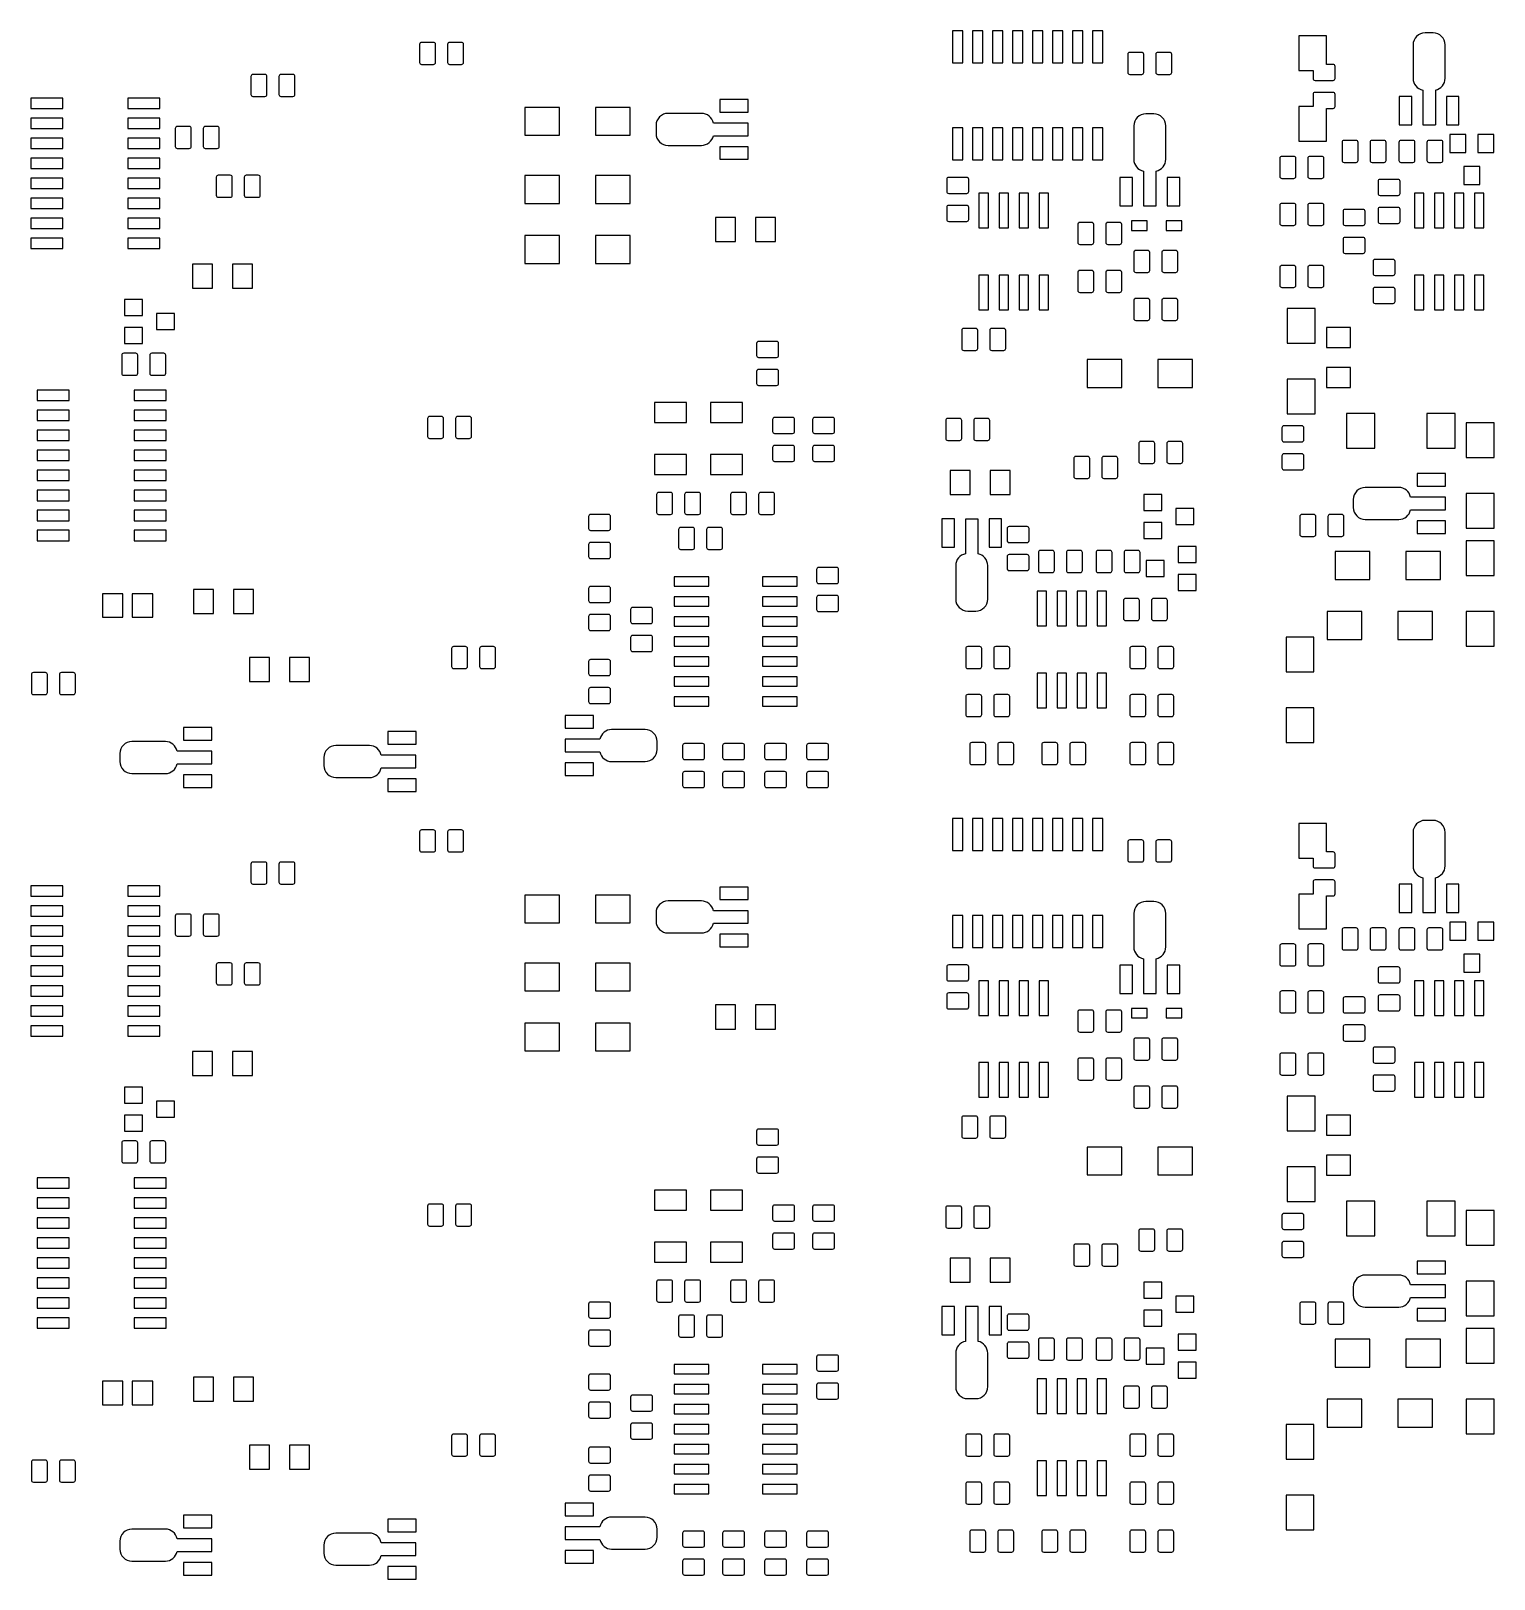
# Model space of a CAD drawing. Header units: millimetres. Extents: x 123.8 to 216.7, y 170.4 to 268.7.
import ezdxf

# ---------------------------------------------------------------- set-up
doc = ezdxf.new("R2010")
doc.units = ezdxf.units.MM

msp = doc.modelspace()

# ---------------------------------------------------------------- linework, layer by layer
at = {"color": 7, "linetype": 'Continuous'}
for p, q in [((182.989, 268.717), (182.329, 268.717)), ((182.329, 268.717), (182.329, 266.685)), ((182.989, 266.685), (182.989, 268.717)), ((184.259, 268.717), (183.599, 268.717)), ((183.599, 268.717), (183.599, 266.685)), ((184.259, 266.685), (184.259, 268.717)), ((185.529, 268.717), (184.869, 268.717)), ((184.869, 268.717), (184.869, 266.685)), ((185.529, 266.685), (185.529, 268.717)), ((186.799, 268.717), (186.139, 268.717)), ((186.139, 268.717), (186.139, 266.685)), ((186.799, 266.685), (186.799, 268.717)), ((188.069, 268.717), (187.409, 268.717)), ((187.409, 268.717), (187.409, 266.685)), ((188.069, 266.685), (188.069, 268.717)), ((189.339, 268.717), (188.679, 268.717)), ((188.679, 268.717), (188.679, 266.685)), ((189.339, 266.685), (189.339, 268.717)), ((190.609, 268.717), (189.949, 268.717)), ((189.949, 268.717), (189.949, 266.685)), ((190.609, 266.685), (190.609, 268.717)), ((191.879, 268.717), (191.219, 268.717)), ((191.219, 268.717), (191.219, 266.685)), ((191.879, 266.685), (191.879, 268.717)), ((206.077, 268.399), (204.307, 268.399)), ((204.307, 268.399), (204.307, 266.199)), ((206.077, 266.596), (206.077, 268.399)), ((212.833, 268.599), (212.325, 268.599)), ((148.496, 267.866), (148.496, 266.723)), ((149.385, 267.993), (148.623, 267.993)), ((149.512, 266.723), (149.512, 267.866)), ((150.274, 267.866), (150.274, 266.723)), ((151.163, 267.993), (150.401, 267.993)), ((151.29, 266.723), (151.29, 267.866)), ((194.343, 267.358), (193.581, 267.358)), ((196.121, 267.358), (195.359, 267.358)), ((211.563, 267.837), (211.563, 265.711)), ((213.595, 265.711), (213.595, 267.837)), ((148.623, 266.596), (149.385, 266.596)), ((150.401, 266.596), (151.163, 266.596)), ((182.329, 266.685), (182.989, 266.685)), ((183.599, 266.685), (184.259, 266.685)), ((184.869, 266.685), (185.529, 266.685)), ((186.139, 266.685), (186.799, 266.685)), ((187.409, 266.685), (188.069, 266.685)), ((188.679, 266.685), (189.339, 266.685)), ((189.949, 266.685), (190.609, 266.685)), ((191.219, 266.685), (191.879, 266.685)), ((193.454, 267.231), (193.454, 266.088)), ((194.47, 266.088), (194.47, 267.231)), ((195.232, 267.231), (195.232, 266.088)), ((196.248, 266.088), (196.248, 267.231)), ((206.483, 266.596), (206.077, 266.596)), ((206.61, 265.707), (206.61, 266.469)), ((137.795, 265.828), (137.795, 264.685)), ((138.684, 265.955), (137.922, 265.955)), ((138.811, 264.685), (138.811, 265.828)), ((139.573, 265.828), (139.573, 264.685)), ((140.462, 265.955), (139.7, 265.955)), ((140.589, 264.685), (140.589, 265.828)), ((193.581, 265.961), (194.343, 265.961)), ((195.359, 265.961), (196.121, 265.961)), ((204.307, 266.199), (205.213, 266.199)), ((205.213, 266.199), (205.213, 265.707)), ((205.34, 265.58), (206.483, 265.58)), ((123.833, 264.45), (123.833, 263.79)), ((125.865, 264.45), (123.833, 264.45)), ((125.865, 263.79), (125.865, 264.45)), ((129.979, 264.45), (129.979, 263.79)), ((132.011, 264.45), (129.979, 264.45)), ((132.011, 263.79), (132.011, 264.45)), ((137.922, 264.558), (138.684, 264.558)), ((139.7, 264.558), (140.462, 264.558)), ((205.213, 264.691), (205.213, 263.929)), ((206.483, 264.818), (205.34, 264.818)), ((206.61, 263.929), (206.61, 264.691)), ((211.48, 264.553), (210.68, 264.553)), ((210.68, 264.553), (210.68, 262.753)), ((211.48, 262.753), (211.48, 264.553)), ((212.179, 264.964), (212.179, 262.757)), ((212.979, 264.964), (212.979, 262.757)), ((214.478, 264.553), (213.678, 264.553)), ((213.678, 264.553), (213.678, 262.753)), ((214.478, 262.753), (214.478, 264.553)), ((123.833, 263.79), (125.865, 263.79)), ((129.979, 263.79), (132.011, 263.79)), ((155.187, 263.862), (155.187, 262.092)), ((157.387, 263.862), (155.187, 263.862)), ((157.387, 262.092), (157.387, 263.862)), ((159.671, 263.862), (159.671, 262.092)), ((161.871, 263.862), (159.671, 263.862)), ((161.871, 262.092), (161.871, 263.862)), ((166.399, 263.485), (164.273, 263.485)), ((169.357, 264.368), (167.557, 264.368)), ((167.557, 264.368), (167.557, 263.568)), ((167.557, 263.568), (169.357, 263.568)), ((169.357, 263.568), (169.357, 264.368)), ((195.105, 263.456), (194.597, 263.456)), ((205.214, 263.915), (204.307, 263.915)), ((204.307, 263.915), (204.307, 261.715)), ((206.077, 261.715), (206.077, 263.802)), ((206.077, 263.802), (206.483, 263.802)), ((123.833, 263.18), (123.833, 262.52)), ((125.865, 263.18), (123.833, 263.18)), ((123.833, 262.52), (125.865, 262.52)), ((125.865, 262.52), (125.865, 263.18)), ((129.979, 263.18), (129.979, 262.52)), ((132.011, 263.18), (129.979, 263.18)), ((129.979, 262.52), (132.011, 262.52)), ((132.011, 262.52), (132.011, 263.18)), ((132.995, 262.528), (132.995, 261.385)), ((133.884, 262.655), (133.122, 262.655)), ((134.011, 261.385), (134.011, 262.528)), ((134.773, 262.528), (134.773, 261.385)), ((135.662, 262.655), (134.9, 262.655)), ((135.789, 261.385), (135.789, 262.528)), ((163.511, 262.723), (163.511, 262.215)), ((169.353, 262.869), (167.147, 262.869)), ((169.353, 262.069), (169.353, 262.869)), ((182.989, 262.571), (182.329, 262.571)), ((182.329, 262.571), (182.329, 260.539)), ((182.989, 260.539), (182.989, 262.571)), ((184.259, 262.571), (183.599, 262.571)), ((183.599, 262.571), (183.599, 260.539)), ((184.259, 260.539), (184.259, 262.571)), ((185.529, 262.571), (184.869, 262.571)), ((184.869, 262.571), (184.869, 260.539)), ((185.529, 260.539), (185.529, 262.571)), ((186.799, 262.571), (186.139, 262.571)), ((186.139, 262.571), (186.139, 260.539)), ((186.799, 260.539), (186.799, 262.571)), ((188.069, 262.571), (187.409, 262.571)), ((187.409, 262.571), (187.409, 260.539)), ((188.069, 260.539), (188.069, 262.571)), ((189.339, 262.571), (188.679, 262.571)), ((188.679, 262.571), (188.679, 260.539)), ((189.339, 260.539), (189.339, 262.571)), ((190.609, 262.571), (189.949, 262.571)), ((189.949, 262.571), (189.949, 260.539)), ((190.609, 260.539), (190.609, 262.571)), ((191.879, 262.571), (191.219, 262.571)), ((191.219, 262.571), (191.219, 260.539)), ((191.879, 260.539), (191.879, 262.571)), ((193.835, 262.694), (193.835, 260.568)), ((195.867, 260.568), (195.867, 262.694)), ((210.68, 262.753), (211.48, 262.753)), ((212.179, 262.757), (212.979, 262.757)), ((213.678, 262.753), (214.478, 262.753)), ((123.833, 261.91), (123.833, 261.25)), ((125.865, 261.91), (123.833, 261.91)), ((125.865, 261.25), (125.865, 261.91)), ((129.979, 261.91), (129.979, 261.25)), ((132.011, 261.91), (129.979, 261.91)), ((132.011, 261.25), (132.011, 261.91)), ((155.187, 262.092), (157.387, 262.092)), ((159.671, 262.092), (161.871, 262.092)), ((164.273, 261.453), (166.399, 261.453)), ((167.147, 262.069), (169.353, 262.069)), ((204.307, 261.715), (206.077, 261.715)), ((207.055, 261.643), (207.055, 260.5)), ((207.944, 261.77), (207.182, 261.77)), ((208.071, 260.5), (208.071, 261.643)), ((208.833, 261.643), (208.833, 260.5)), ((209.722, 261.77), (208.96, 261.77)), ((209.849, 260.5), (209.849, 261.643)), ((210.665, 261.643), (210.665, 260.5)), ((211.554, 261.77), (210.792, 261.77)), ((211.681, 260.5), (211.681, 261.643)), ((212.443, 261.643), (212.443, 260.5)), ((213.332, 261.77), (212.57, 261.77)), ((213.459, 260.5), (213.459, 261.643)), ((214.911, 262.144), (213.895, 262.144)), ((213.895, 262.144), (213.895, 261.001)), ((214.911, 261.001), (214.911, 262.144)), ((216.689, 262.144), (215.673, 262.144)), ((215.673, 262.144), (215.673, 261.001)), ((216.689, 261.001), (216.689, 262.144)), ((123.833, 261.25), (125.865, 261.25)), ((123.833, 260.64), (123.833, 259.98)), ((125.865, 260.64), (123.833, 260.64)), ((125.865, 259.98), (125.865, 260.64)), ((129.979, 261.25), (132.011, 261.25)), ((129.979, 260.64), (129.979, 259.98)), ((132.011, 260.64), (129.979, 260.64)), ((132.011, 259.98), (132.011, 260.64)), ((133.122, 261.258), (133.884, 261.258)), ((134.9, 261.258), (135.662, 261.258)), ((169.357, 261.37), (167.557, 261.37)), ((167.557, 261.37), (167.557, 260.57)), ((167.557, 260.57), (169.357, 260.57)), ((169.357, 260.57), (169.357, 261.37)), ((182.329, 260.539), (182.989, 260.539)), ((183.599, 260.539), (184.259, 260.539)), ((184.869, 260.539), (185.529, 260.539)), ((186.139, 260.539), (186.799, 260.539)), ((187.409, 260.539), (188.069, 260.539)), ((188.679, 260.539), (189.339, 260.539)), ((189.949, 260.539), (190.609, 260.539)), ((191.219, 260.539), (191.879, 260.539)), ((203.106, 260.627), (203.106, 259.484)), ((203.995, 260.754), (203.233, 260.754)), ((204.122, 259.484), (204.122, 260.627)), ((204.884, 260.627), (204.884, 259.484)), ((205.773, 260.754), (205.011, 260.754)), ((205.9, 259.484), (205.9, 260.627)), ((213.895, 261.001), (214.911, 261.001)), ((215.673, 261.001), (216.689, 261.001)), ((123.833, 259.98), (125.865, 259.98)), ((129.979, 259.98), (132.011, 259.98)), ((136.484, 259.555), (135.722, 259.555)), ((138.262, 259.555), (137.5, 259.555)), ((155.187, 259.544), (155.187, 257.774)), ((157.387, 259.544), (155.187, 259.544)), ((157.387, 257.774), (157.387, 259.544)), ((159.671, 259.544), (159.671, 257.774)), ((161.871, 259.544), (159.671, 259.544)), ((161.871, 257.774), (161.871, 259.544)), ((194.451, 259.82), (194.451, 257.614)), ((195.251, 257.614), (195.251, 259.82)), ((207.182, 260.373), (207.944, 260.373)), ((208.96, 260.373), (209.722, 260.373)), ((210.792, 260.373), (211.554, 260.373)), ((212.57, 260.373), (213.332, 260.373)), ((215.8, 260.112), (214.784, 260.112)), ((214.784, 260.112), (214.784, 258.969)), ((215.8, 258.969), (215.8, 260.112)), ((123.833, 259.37), (123.833, 258.71)), ((125.865, 259.37), (123.833, 259.37)), ((123.833, 258.71), (125.865, 258.71)), ((125.865, 258.71), (125.865, 259.37)), ((129.979, 259.37), (129.979, 258.71)), ((132.011, 259.37), (129.979, 259.37)), ((129.979, 258.71), (132.011, 258.71)), ((132.011, 258.71), (132.011, 259.37)), ((135.595, 259.428), (135.595, 258.285)), ((136.611, 258.285), (136.611, 259.428)), ((137.373, 259.428), (137.373, 258.285)), ((138.389, 258.285), (138.389, 259.428)), ((181.96, 259.294), (181.96, 258.532)), ((183.23, 259.421), (182.087, 259.421)), ((183.357, 258.532), (183.357, 259.294)), ((193.752, 259.41), (192.952, 259.41)), ((192.952, 259.41), (192.952, 257.61)), ((193.752, 257.61), (193.752, 259.41)), ((196.75, 259.41), (195.95, 259.41)), ((195.95, 259.41), (195.95, 257.61)), ((196.75, 257.61), (196.75, 259.41)), ((203.233, 259.357), (203.995, 259.357)), ((205.011, 259.357), (205.773, 259.357)), ((209.341, 259.167), (209.341, 258.405)), ((210.611, 259.294), (209.468, 259.294)), ((210.738, 258.405), (210.738, 259.167)), ((214.784, 258.969), (215.8, 258.969)), ((123.833, 258.1), (123.833, 257.44)), ((125.865, 258.1), (123.833, 258.1)), ((125.865, 257.44), (125.865, 258.1)), ((129.979, 258.1), (129.979, 257.44)), ((132.011, 258.1), (129.979, 258.1)), ((132.011, 257.44), (132.011, 258.1)), ((135.722, 258.158), (136.484, 258.158)), ((137.5, 258.158), (138.262, 258.158)), ((155.187, 257.774), (157.387, 257.774)), ((159.671, 257.774), (161.871, 257.774)), ((181.96, 257.516), (181.96, 256.754)), ((182.087, 258.405), (183.23, 258.405)), ((183.23, 257.643), (182.087, 257.643)), ((183.357, 256.754), (183.357, 257.516)), ((184.61, 258.422), (184.01, 258.422)), ((184.01, 258.422), (184.01, 256.222)), ((184.61, 256.222), (184.61, 258.422)), ((185.88, 258.422), (185.28, 258.422)), ((185.28, 258.422), (185.28, 256.222)), ((185.88, 256.222), (185.88, 258.422)), ((187.15, 258.422), (186.55, 258.422)), ((186.55, 258.422), (186.55, 256.222)), ((187.15, 256.222), (187.15, 258.422)), ((188.42, 258.422), (187.82, 258.422)), ((187.82, 258.422), (187.82, 256.222)), ((188.42, 256.222), (188.42, 258.422)), ((192.952, 257.61), (193.752, 257.61)), ((194.451, 257.614), (195.251, 257.614)), ((195.95, 257.61), (196.75, 257.61)), ((203.106, 257.643), (203.106, 256.5)), ((203.995, 257.77), (203.233, 257.77)), ((204.122, 256.5), (204.122, 257.643)), ((204.884, 257.643), (204.884, 256.5)), ((205.773, 257.77), (205.011, 257.77)), ((205.9, 256.5), (205.9, 257.643)), ((209.468, 258.278), (210.611, 258.278)), ((210.611, 257.516), (209.468, 257.516)), ((212.244, 258.422), (211.644, 258.422)), ((211.644, 258.422), (211.644, 256.222)), ((212.244, 256.222), (212.244, 258.422)), ((213.514, 258.422), (212.914, 258.422)), ((212.914, 258.422), (212.914, 256.222)), ((213.514, 256.222), (213.514, 258.422)), ((214.784, 258.422), (214.184, 258.422)), ((214.184, 258.422), (214.184, 256.222)), ((214.784, 256.222), (214.784, 258.422)), ((216.054, 258.422), (215.454, 258.422)), ((215.454, 258.422), (215.454, 256.222)), ((216.054, 256.222), (216.054, 258.422)), ((123.833, 257.44), (125.865, 257.44)), ((123.833, 256.83), (123.833, 256.17)), ((125.865, 256.83), (123.833, 256.83)), ((125.865, 256.17), (125.865, 256.83)), ((129.979, 257.44), (132.011, 257.44)), ((129.979, 256.83), (129.979, 256.17)), ((132.011, 256.83), (129.979, 256.83)), ((132.011, 256.17), (132.011, 256.83)), ((168.562, 256.881), (167.292, 256.881)), ((167.292, 256.881), (167.292, 255.357)), ((168.562, 255.357), (168.562, 256.881)), ((171.102, 256.881), (169.832, 256.881)), ((169.832, 256.881), (169.832, 255.357)), ((171.102, 255.357), (171.102, 256.881)), ((182.087, 256.627), (183.23, 256.627)), ((191.168, 256.563), (190.406, 256.563)), ((192.946, 256.563), (192.184, 256.563)), ((194.692, 256.657), (193.692, 256.657)), ((193.692, 256.657), (193.692, 256.057)), ((194.692, 256.057), (194.692, 256.657)), ((196.892, 256.657), (195.892, 256.657)), ((195.892, 256.657), (195.892, 256.057)), ((196.892, 256.057), (196.892, 256.657)), ((207.118, 257.262), (207.118, 256.5)), ((208.388, 257.389), (207.245, 257.389)), ((208.515, 256.5), (208.515, 257.262)), ((209.341, 257.389), (209.341, 256.627)), ((210.738, 256.627), (210.738, 257.389)), ((123.833, 256.17), (125.865, 256.17)), ((123.833, 255.56), (123.833, 254.9)), ((125.865, 255.56), (123.833, 255.56)), ((125.865, 254.9), (125.865, 255.56)), ((129.979, 256.17), (132.011, 256.17)), ((129.979, 255.56), (129.979, 254.9)), ((132.011, 255.56), (129.979, 255.56)), ((132.011, 254.9), (132.011, 255.56)), ((155.187, 255.734), (155.187, 253.964)), ((157.387, 255.734), (155.187, 255.734)), ((157.387, 253.964), (157.387, 255.734)), ((159.671, 255.734), (159.671, 253.964)), ((161.871, 255.734), (159.671, 255.734)), ((161.871, 253.964), (161.871, 255.734)), ((184.01, 256.222), (184.61, 256.222)), ((185.28, 256.222), (185.88, 256.222)), ((186.55, 256.222), (187.15, 256.222)), ((187.82, 256.222), (188.42, 256.222)), ((190.279, 256.436), (190.279, 255.293)), ((191.295, 255.293), (191.295, 256.436)), ((192.057, 256.436), (192.057, 255.293)), ((193.073, 255.293), (193.073, 256.436)), ((193.692, 256.057), (194.692, 256.057)), ((195.892, 256.057), (196.892, 256.057)), ((203.233, 256.373), (203.995, 256.373)), ((205.011, 256.373), (205.773, 256.373)), ((207.245, 256.373), (208.388, 256.373)), ((208.388, 255.611), (207.245, 255.611)), ((209.468, 256.5), (210.611, 256.5)), ((211.644, 256.222), (212.244, 256.222)), ((212.914, 256.222), (213.514, 256.222)), ((214.184, 256.222), (214.784, 256.222)), ((215.454, 256.222), (216.054, 256.222)), ((123.833, 254.9), (125.865, 254.9)), ((129.979, 254.9), (132.011, 254.9)), ((167.292, 255.357), (168.562, 255.357)), ((169.832, 255.357), (171.102, 255.357)), ((190.406, 255.166), (191.168, 255.166)), ((192.184, 255.166), (192.946, 255.166)), ((193.835, 254.658), (193.835, 253.515)), ((194.724, 254.785), (193.962, 254.785)), ((194.851, 253.515), (194.851, 254.658)), ((195.613, 254.658), (195.613, 253.515)), ((196.502, 254.785), (195.74, 254.785)), ((196.629, 253.515), (196.629, 254.658)), ((207.118, 255.484), (207.118, 254.722)), ((207.245, 254.595), (208.388, 254.595)), ((208.515, 254.722), (208.515, 255.484)), ((135.357, 253.919), (134.087, 253.919)), ((134.087, 253.919), (134.087, 252.395)), ((135.357, 252.395), (135.357, 253.919)), ((137.897, 253.919), (136.627, 253.919)), ((136.627, 253.919), (136.627, 252.395)), ((137.897, 252.395), (137.897, 253.919)), ((155.187, 253.964), (157.387, 253.964)), ((159.671, 253.964), (161.871, 253.964)), ((203.106, 253.706), (203.106, 252.563)), ((203.995, 253.833), (203.233, 253.833)), ((204.122, 252.563), (204.122, 253.706)), ((204.884, 253.706), (204.884, 252.563)), ((205.773, 253.833), (205.011, 253.833)), ((205.9, 252.563), (205.9, 253.706)), ((209.023, 254.087), (209.023, 253.325)), ((210.293, 254.214), (209.15, 254.214)), ((210.42, 253.325), (210.42, 254.087)), ((184.61, 253.222), (184.01, 253.222)), ((184.01, 253.222), (184.01, 251.022)), ((184.61, 251.022), (184.61, 253.222)), ((185.88, 253.222), (185.28, 253.222)), ((185.28, 253.222), (185.28, 251.022)), ((185.88, 251.022), (185.88, 253.222)), ((187.15, 253.222), (186.55, 253.222)), ((186.55, 253.222), (186.55, 251.022)), ((187.15, 251.022), (187.15, 253.222)), ((188.42, 253.222), (187.82, 253.222)), ((187.82, 253.222), (187.82, 251.022)), ((188.42, 251.022), (188.42, 253.222)), ((190.279, 253.388), (190.279, 252.245)), ((191.168, 253.515), (190.406, 253.515)), ((191.295, 252.245), (191.295, 253.388)), ((192.057, 253.388), (192.057, 252.245)), ((192.946, 253.515), (192.184, 253.515)), ((193.073, 252.245), (193.073, 253.388)), ((193.962, 253.388), (194.724, 253.388)), ((195.74, 253.388), (196.502, 253.388)), ((209.15, 253.198), (210.293, 253.198)), ((212.244, 253.222), (211.644, 253.222)), ((211.644, 253.222), (211.644, 251.022)), ((212.244, 251.022), (212.244, 253.222)), ((213.514, 253.222), (212.914, 253.222)), ((212.914, 253.222), (212.914, 251.022)), ((213.514, 251.022), (213.514, 253.222)), ((214.784, 253.222), (214.184, 253.222)), ((214.184, 253.222), (214.184, 251.022)), ((214.784, 251.022), (214.784, 253.222)), ((216.054, 253.222), (215.454, 253.222)), ((215.454, 253.222), (215.454, 251.022)), ((216.054, 251.022), (216.054, 253.222)), ((130.906, 251.674), (129.763, 251.674)), ((129.763, 251.674), (129.763, 250.658)), ((130.906, 250.658), (130.906, 251.674)), ((134.087, 252.395), (135.357, 252.395)), ((136.627, 252.395), (137.897, 252.395)), ((190.406, 252.118), (191.168, 252.118)), ((192.184, 252.118), (192.946, 252.118)), ((193.835, 251.61), (193.835, 250.467)), ((194.724, 251.737), (193.962, 251.737)), ((194.851, 250.467), (194.851, 251.61)), ((195.613, 251.61), (195.613, 250.467)), ((196.502, 251.737), (195.74, 251.737)), ((196.629, 250.467), (196.629, 251.61)), ((203.233, 252.436), (203.995, 252.436)), ((205.011, 252.436), (205.773, 252.436)), ((209.023, 252.309), (209.023, 251.547)), ((210.293, 252.436), (209.15, 252.436)), ((210.42, 251.547), (210.42, 252.309)), ((129.763, 250.658), (130.906, 250.658)), ((131.795, 250.785), (131.795, 249.769)), ((132.938, 250.785), (131.795, 250.785)), ((132.938, 249.769), (132.938, 250.785)), ((184.01, 251.022), (184.61, 251.022)), ((185.28, 251.022), (185.88, 251.022)), ((186.55, 251.022), (187.15, 251.022)), ((187.82, 251.022), (188.42, 251.022)), ((205.342, 251.089), (203.572, 251.089)), ((203.572, 251.089), (203.572, 248.889)), ((205.342, 248.889), (205.342, 251.089)), ((209.15, 251.42), (210.293, 251.42)), ((211.644, 251.022), (212.244, 251.022)), ((212.914, 251.022), (213.514, 251.022)), ((214.184, 251.022), (214.784, 251.022)), ((215.454, 251.022), (216.054, 251.022)), ((129.763, 249.896), (129.763, 248.88)), ((130.906, 249.896), (129.763, 249.896)), ((130.906, 248.88), (130.906, 249.896)), ((131.795, 249.769), (132.938, 249.769)), ((182.913, 249.705), (182.913, 248.562)), ((183.802, 249.832), (183.04, 249.832)), ((183.929, 248.562), (183.929, 249.705)), ((184.691, 249.705), (184.691, 248.562)), ((185.58, 249.832), (184.818, 249.832)), ((185.707, 248.562), (185.707, 249.705)), ((193.962, 250.34), (194.724, 250.34)), ((195.74, 250.34), (196.502, 250.34)), ((207.599, 249.892), (206.075, 249.892)), ((206.075, 249.892), (206.075, 248.622)), ((207.599, 248.622), (207.599, 249.892)), ((129.763, 248.88), (130.906, 248.88)), ((169.895, 248.88), (169.895, 248.118)), ((171.165, 249.007), (170.022, 249.007)), ((171.292, 248.118), (171.292, 248.88)), ((203.572, 248.889), (205.342, 248.889)), ((129.595, 248.128), (129.595, 246.985)), ((130.484, 248.255), (129.722, 248.255)), ((130.611, 246.985), (130.611, 248.128)), ((131.373, 248.128), (131.373, 246.985)), ((132.262, 248.255), (131.5, 248.255)), ((132.389, 246.985), (132.389, 248.128)), ((170.022, 247.991), (171.165, 247.991)), ((183.04, 248.435), (183.802, 248.435)), ((184.818, 248.435), (185.58, 248.435)), ((193.074, 247.86), (190.874, 247.86)), ((190.874, 247.86), (190.874, 246.09)), ((193.074, 246.09), (193.074, 247.86)), ((197.558, 247.86), (195.358, 247.86)), ((195.358, 247.86), (195.358, 246.09)), ((197.558, 246.09), (197.558, 247.86)), ((206.075, 248.622), (207.599, 248.622)), ((129.722, 246.858), (130.484, 246.858)), ((131.5, 246.858), (132.262, 246.858)), ((169.895, 247.102), (169.895, 246.34)), ((171.165, 247.229), (170.022, 247.229)), ((171.292, 246.34), (171.292, 247.102)), ((207.599, 247.352), (206.075, 247.352)), ((206.075, 247.352), (206.075, 246.082)), ((207.599, 246.082), (207.599, 247.352)), ((124.233, 245.908), (124.233, 245.248)), ((126.265, 245.908), (124.233, 245.908)), ((126.265, 245.248), (126.265, 245.908)), ((130.379, 245.908), (130.379, 245.248)), ((132.411, 245.908), (130.379, 245.908)), ((132.411, 245.248), (132.411, 245.908)), ((170.022, 246.213), (171.165, 246.213)), ((190.874, 246.09), (193.074, 246.09)), ((195.358, 246.09), (197.558, 246.09)), ((205.342, 246.605), (203.572, 246.605)), ((203.572, 246.605), (203.572, 244.405)), ((205.342, 244.405), (205.342, 246.605)), ((206.075, 246.082), (207.599, 246.082)), ((124.233, 245.248), (126.265, 245.248)), ((130.379, 245.248), (132.411, 245.248)), ((165.45, 245.133), (163.418, 245.133)), ((163.418, 245.133), (163.418, 243.863)), ((165.45, 243.863), (165.45, 245.133)), ((169.006, 245.133), (166.974, 245.133)), ((166.974, 245.133), (166.974, 243.863)), ((169.006, 243.863), (169.006, 245.133)), ((124.233, 244.638), (124.233, 243.978)), ((126.265, 244.638), (124.233, 244.638)), ((124.233, 243.978), (126.265, 243.978)), ((126.265, 243.978), (126.265, 244.638)), ((130.379, 244.638), (130.379, 243.978)), ((132.411, 244.638), (130.379, 244.638)), ((130.379, 243.978), (132.411, 243.978)), ((132.411, 243.978), (132.411, 244.638)), ((149.004, 244.117), (149.004, 242.974)), ((149.893, 244.244), (149.131, 244.244)), ((150.02, 242.974), (150.02, 244.117)), ((150.782, 244.117), (150.782, 242.974)), ((151.671, 244.244), (150.909, 244.244)), ((151.798, 242.974), (151.798, 244.117)), ((163.418, 243.863), (165.45, 243.863)), ((166.974, 243.863), (169.006, 243.863)), ((170.911, 244.054), (170.911, 243.292)), ((172.181, 244.181), (171.038, 244.181)), ((172.308, 243.292), (172.308, 244.054)), ((173.451, 244.054), (173.451, 243.292)), ((174.721, 244.181), (173.578, 244.181)), ((174.848, 243.292), (174.848, 244.054)), ((181.897, 243.99), (181.897, 242.847)), ((182.786, 244.117), (182.024, 244.117)), ((182.913, 242.847), (182.913, 243.99)), ((183.675, 243.99), (183.675, 242.847)), ((184.564, 244.117), (183.802, 244.117)), ((184.691, 242.847), (184.691, 243.99)), ((203.572, 244.405), (205.342, 244.405)), ((209.136, 244.427), (207.336, 244.427)), ((207.336, 244.427), (207.336, 242.227)), ((209.136, 242.227), (209.136, 244.427)), ((214.236, 244.427), (212.436, 244.427)), ((212.436, 244.427), (212.436, 242.227)), ((214.236, 242.227), (214.236, 244.427)), ((216.703, 243.84), (214.933, 243.84)), ((214.933, 243.84), (214.933, 241.64)), ((216.703, 241.64), (216.703, 243.84)), ((124.233, 243.368), (124.233, 242.708)), ((126.265, 243.368), (124.233, 243.368)), ((126.265, 242.708), (126.265, 243.368)), ((130.379, 243.368), (130.379, 242.708)), ((132.411, 243.368), (130.379, 243.368)), ((132.411, 242.708), (132.411, 243.368)), ((149.131, 242.847), (149.893, 242.847)), ((150.909, 242.847), (151.671, 242.847)), ((171.038, 243.165), (172.181, 243.165)), ((173.578, 243.165), (174.721, 243.165)), ((203.236, 243.522), (203.236, 242.76)), ((204.506, 243.649), (203.363, 243.649)), ((204.633, 242.76), (204.633, 243.522)), ((124.233, 242.708), (126.265, 242.708)), ((124.233, 242.098), (124.233, 241.438)), ((126.265, 242.098), (124.233, 242.098)), ((126.265, 241.438), (126.265, 242.098)), ((130.379, 242.708), (132.411, 242.708)), ((130.379, 242.098), (130.379, 241.438)), ((132.411, 242.098), (130.379, 242.098)), ((132.411, 241.438), (132.411, 242.098)), ((165.45, 241.831), (163.418, 241.831)), ((163.418, 241.831), (163.418, 240.561)), ((165.45, 240.561), (165.45, 241.831)), ((169.006, 241.831), (166.974, 241.831)), ((166.974, 241.831), (166.974, 240.561)), ((169.006, 240.561), (169.006, 241.831)), ((170.911, 242.276), (170.911, 241.514)), ((172.181, 242.403), (171.038, 242.403)), ((172.308, 241.514), (172.308, 242.276)), ((173.451, 242.276), (173.451, 241.514)), ((174.721, 242.403), (173.578, 242.403)), ((174.848, 241.514), (174.848, 242.276)), ((182.024, 242.72), (182.786, 242.72)), ((183.802, 242.72), (184.564, 242.72)), ((194.152, 242.53), (194.152, 241.387)), ((195.041, 242.657), (194.279, 242.657)), ((195.168, 241.387), (195.168, 242.53)), ((195.93, 242.53), (195.93, 241.387)), ((196.819, 242.657), (196.057, 242.657)), ((196.946, 241.387), (196.946, 242.53)), ((203.363, 242.633), (204.506, 242.633)), ((204.506, 241.871), (203.363, 241.871)), ((207.336, 242.227), (209.136, 242.227)), ((212.436, 242.227), (214.236, 242.227)), ((124.233, 241.438), (126.265, 241.438)), ((124.233, 240.828), (124.233, 240.168)), ((126.265, 240.828), (124.233, 240.828)), ((126.265, 240.168), (126.265, 240.828)), ((130.379, 241.438), (132.411, 241.438)), ((130.379, 240.828), (130.379, 240.168)), ((132.411, 240.828), (130.379, 240.828)), ((132.411, 240.168), (132.411, 240.828)), ((171.038, 241.387), (172.181, 241.387)), ((173.578, 241.387), (174.721, 241.387)), ((183.457, 240.819), (182.187, 240.819)), ((182.187, 240.819), (182.187, 239.295)), ((183.457, 239.295), (183.457, 240.819)), ((185.997, 240.819), (184.727, 240.819)), ((184.727, 240.819), (184.727, 239.295)), ((185.997, 239.295), (185.997, 240.819)), ((190.025, 241.577), (190.025, 240.434)), ((190.914, 241.704), (190.152, 241.704)), ((191.041, 240.434), (191.041, 241.577)), ((191.803, 241.577), (191.803, 240.434)), ((192.692, 241.704), (191.93, 241.704)), ((192.819, 240.434), (192.819, 241.577)), ((194.279, 241.26), (195.041, 241.26)), ((196.057, 241.26), (196.819, 241.26)), ((203.236, 241.744), (203.236, 240.982)), ((203.363, 240.855), (204.506, 240.855)), ((204.633, 240.982), (204.633, 241.744)), ((214.933, 241.64), (216.703, 241.64)), ((124.233, 240.168), (126.265, 240.168)), ((130.379, 240.168), (132.411, 240.168)), ((163.418, 240.561), (165.45, 240.561)), ((166.974, 240.561), (169.006, 240.561)), ((190.152, 240.307), (190.914, 240.307)), ((191.93, 240.307), (192.692, 240.307)), ((213.616, 240.619), (211.816, 240.619)), ((211.816, 240.619), (211.816, 239.819)), ((211.816, 239.819), (213.616, 239.819)), ((213.616, 239.819), (213.616, 240.619)), ((124.233, 239.558), (124.233, 238.898)), ((126.265, 239.558), (124.233, 239.558)), ((124.233, 238.898), (126.265, 238.898)), ((126.265, 238.898), (126.265, 239.558)), ((130.379, 239.558), (130.379, 238.898)), ((132.411, 239.558), (130.379, 239.558)), ((130.379, 238.898), (132.411, 238.898)), ((132.411, 238.898), (132.411, 239.558)), ((163.545, 239.291), (163.545, 238.148)), ((164.434, 239.418), (163.672, 239.418)), ((164.561, 238.148), (164.561, 239.291)), ((165.323, 239.291), (165.323, 238.148)), ((166.212, 239.418), (165.45, 239.418)), ((166.339, 238.148), (166.339, 239.291)), ((168.244, 239.291), (168.244, 238.148)), ((169.133, 239.418), (168.371, 239.418)), ((169.26, 238.148), (169.26, 239.291)), ((170.022, 239.291), (170.022, 238.148)), ((170.911, 239.418), (170.149, 239.418)), ((171.038, 238.148), (171.038, 239.291)), ((182.187, 239.295), (183.457, 239.295)), ((184.727, 239.295), (185.997, 239.295)), ((195.613, 239.291), (194.47, 239.291)), ((194.47, 239.291), (194.47, 238.275)), ((195.613, 238.275), (195.613, 239.291)), ((207.77, 238.974), (207.77, 238.466)), ((210.658, 239.736), (208.532, 239.736)), ((213.612, 239.12), (211.406, 239.12)), ((213.612, 238.32), (213.612, 239.12)), ((216.703, 239.356), (214.933, 239.356)), ((214.933, 239.356), (214.933, 237.156)), ((216.703, 237.156), (216.703, 239.356)), ((124.233, 238.288), (124.233, 237.628)), ((126.265, 238.288), (124.233, 238.288)), ((126.265, 237.628), (126.265, 238.288)), ((130.379, 238.288), (130.379, 237.628)), ((132.411, 238.288), (130.379, 238.288)), ((132.411, 237.628), (132.411, 238.288)), ((159.227, 237.894), (159.227, 237.132)), ((160.497, 238.021), (159.354, 238.021)), ((160.624, 237.132), (160.624, 237.894)), ((163.672, 238.021), (164.434, 238.021)), ((165.45, 238.021), (166.212, 238.021)), ((168.371, 238.021), (169.133, 238.021)), ((170.149, 238.021), (170.911, 238.021)), ((194.47, 238.275), (195.613, 238.275)), ((196.502, 238.402), (196.502, 237.386)), ((197.645, 238.402), (196.502, 238.402)), ((197.645, 237.386), (197.645, 238.402)), ((204.376, 237.894), (204.376, 236.751)), ((205.265, 238.021), (204.503, 238.021)), ((205.392, 236.751), (205.392, 237.894)), ((206.154, 237.894), (206.154, 236.751)), ((207.043, 238.021), (206.281, 238.021)), ((207.17, 236.751), (207.17, 237.894)), ((211.406, 238.32), (213.612, 238.32)), ((124.233, 237.628), (126.265, 237.628)), ((124.233, 237.018), (124.233, 236.358)), ((126.265, 237.018), (124.233, 237.018)), ((126.265, 236.358), (126.265, 237.018)), ((130.379, 237.628), (132.411, 237.628)), ((130.379, 237.018), (130.379, 236.358)), ((132.411, 237.018), (130.379, 237.018)), ((132.411, 236.358), (132.411, 237.018)), ((159.354, 237.005), (160.497, 237.005)), ((164.942, 237.069), (164.942, 235.926)), ((165.831, 237.196), (165.069, 237.196)), ((165.958, 235.926), (165.958, 237.069)), ((166.72, 237.069), (166.72, 235.926)), ((167.609, 237.196), (166.847, 237.196)), ((167.736, 235.926), (167.736, 237.069)), ((182.449, 237.737), (181.649, 237.737)), ((181.649, 237.737), (181.649, 235.937)), ((182.449, 235.937), (182.449, 237.737)), ((183.948, 237.733), (183.148, 237.733)), ((183.148, 237.733), (183.148, 235.527)), ((183.948, 235.527), (183.948, 237.733)), ((185.447, 237.737), (184.647, 237.737)), ((184.647, 237.737), (184.647, 235.937)), ((185.447, 235.937), (185.447, 237.737)), ((185.793, 237.127), (185.793, 236.365)), ((187.063, 237.254), (185.92, 237.254)), ((187.19, 236.365), (187.19, 237.127)), ((194.47, 237.513), (194.47, 236.497)), ((195.613, 237.513), (194.47, 237.513)), ((195.613, 236.497), (195.613, 237.513)), ((196.502, 237.386), (197.645, 237.386)), ((208.532, 237.704), (210.658, 237.704)), ((213.616, 237.621), (211.816, 237.621)), ((211.816, 237.621), (211.816, 236.821)), ((213.616, 236.821), (213.616, 237.621)), ((214.933, 237.156), (216.703, 237.156)), ((124.233, 236.358), (126.265, 236.358)), ((130.379, 236.358), (132.411, 236.358)), ((159.227, 236.116), (159.227, 235.354)), ((160.497, 236.243), (159.354, 236.243)), ((160.624, 235.354), (160.624, 236.116)), ((181.649, 235.937), (182.449, 235.937)), ((184.647, 235.937), (185.447, 235.937)), ((185.92, 236.238), (187.063, 236.238)), ((194.47, 236.497), (195.613, 236.497)), ((197.802, 235.986), (196.659, 235.986)), ((196.659, 235.986), (196.659, 234.97)), ((197.802, 234.97), (197.802, 235.986)), ((204.503, 236.624), (205.265, 236.624)), ((206.281, 236.624), (207.043, 236.624)), ((211.816, 236.821), (213.616, 236.821)), ((216.703, 236.347), (214.933, 236.347)), ((214.933, 236.347), (214.933, 234.147)), ((216.703, 234.147), (216.703, 236.347)), ((159.354, 235.227), (160.497, 235.227)), ((165.069, 235.799), (165.831, 235.799)), ((166.847, 235.799), (167.609, 235.799)), ((185.793, 235.349), (185.793, 234.587)), ((187.063, 235.476), (185.92, 235.476)), ((187.19, 234.587), (187.19, 235.349)), ((187.777, 235.608), (187.777, 234.465)), ((188.666, 235.735), (187.904, 235.735)), ((188.793, 234.465), (188.793, 235.608)), ((189.555, 235.608), (189.555, 234.465)), ((190.444, 235.735), (189.682, 235.735)), ((190.571, 234.465), (190.571, 235.608)), ((191.441, 235.608), (191.441, 234.465)), ((192.33, 235.735), (191.568, 235.735)), ((192.457, 234.465), (192.457, 235.608)), ((193.219, 235.608), (193.219, 234.465)), ((194.108, 235.735), (193.346, 235.735)), ((194.235, 234.465), (194.235, 235.608)), ((195.77, 235.097), (194.627, 235.097)), ((194.627, 235.097), (194.627, 234.081)), ((195.77, 234.081), (195.77, 235.097)), ((196.659, 234.97), (197.802, 234.97)), ((206.622, 235.668), (206.622, 233.898)), ((208.822, 235.668), (206.622, 235.668)), ((208.822, 233.898), (208.822, 235.668)), ((211.106, 235.668), (211.106, 233.898)), ((213.306, 235.668), (211.106, 235.668)), ((213.306, 233.898), (213.306, 235.668)), ((164.662, 234.067), (164.662, 233.467)), ((166.862, 234.067), (164.662, 234.067)), ((166.862, 233.467), (166.862, 234.067)), ((170.262, 234.067), (170.262, 233.467)), ((172.462, 234.067), (170.262, 234.067)), ((172.462, 233.467), (172.462, 234.067)), ((173.705, 234.529), (173.705, 233.767)), ((174.975, 234.656), (173.832, 234.656)), ((175.102, 233.767), (175.102, 234.529)), ((182.532, 234.779), (182.532, 232.653)), ((184.564, 232.653), (184.564, 234.779)), ((185.92, 234.46), (187.063, 234.46)), ((187.904, 234.338), (188.666, 234.338)), ((189.682, 234.338), (190.444, 234.338)), ((191.568, 234.338), (192.33, 234.338)), ((193.346, 234.338), (194.108, 234.338)), ((194.627, 234.081), (195.77, 234.081)), ((196.659, 234.208), (196.659, 233.192)), ((197.802, 234.208), (196.659, 234.208)), ((197.802, 233.192), (197.802, 234.208)), ((214.933, 234.147), (216.703, 234.147)), ((129.666, 232.993), (128.366, 232.993)), ((128.366, 232.993), (128.366, 231.493)), ((129.666, 231.493), (129.666, 232.993)), ((131.566, 232.993), (130.266, 232.993)), ((130.266, 232.993), (130.266, 231.493)), ((131.566, 231.493), (131.566, 232.993)), ((135.415, 233.259), (134.145, 233.259)), ((134.145, 233.259), (134.145, 231.735)), ((135.415, 231.735), (135.415, 233.259)), ((137.955, 233.259), (136.685, 233.259)), ((136.685, 233.259), (136.685, 231.735)), ((137.955, 231.735), (137.955, 233.259)), ((159.227, 233.322), (159.227, 232.56)), ((160.497, 233.449), (159.354, 233.449)), ((160.624, 232.56), (160.624, 233.322)), ((164.662, 233.467), (166.862, 233.467)), ((170.262, 233.467), (172.462, 233.467)), ((173.832, 233.64), (174.975, 233.64)), ((188.293, 233.149), (187.693, 233.149)), ((187.693, 233.149), (187.693, 230.949)), ((188.293, 230.949), (188.293, 233.149)), ((189.563, 233.149), (188.963, 233.149)), ((188.963, 233.149), (188.963, 230.949)), ((189.563, 230.949), (189.563, 233.149)), ((190.833, 233.149), (190.233, 233.149)), ((190.233, 233.149), (190.233, 230.949)), ((190.833, 230.949), (190.833, 233.149)), ((192.103, 233.149), (191.503, 233.149)), ((191.503, 233.149), (191.503, 230.949)), ((192.103, 230.949), (192.103, 233.149)), ((196.659, 233.192), (197.802, 233.192)), ((206.622, 233.898), (208.822, 233.898)), ((211.106, 233.898), (213.306, 233.898)), ((159.354, 232.433), (160.497, 232.433)), ((161.894, 231.989), (161.894, 231.227)), ((163.164, 232.116), (162.021, 232.116)), ((163.291, 231.227), (163.291, 231.989)), ((164.662, 232.797), (164.662, 232.197)), ((166.862, 232.797), (164.662, 232.797)), ((164.662, 232.197), (166.862, 232.197)), ((166.862, 232.197), (166.862, 232.797)), ((170.262, 232.797), (170.262, 232.197)), ((172.462, 232.797), (170.262, 232.797)), ((170.262, 232.197), (172.462, 232.197)), ((172.462, 232.197), (172.462, 232.797)), ((173.705, 232.751), (173.705, 231.989)), ((174.975, 232.878), (173.832, 232.878)), ((175.102, 231.989), (175.102, 232.751)), ((193.181, 232.56), (193.181, 231.417)), ((194.07, 232.687), (193.308, 232.687)), ((194.197, 231.417), (194.197, 232.56)), ((194.959, 232.56), (194.959, 231.417)), ((195.848, 232.687), (195.086, 232.687)), ((195.975, 231.417), (195.975, 232.56)), ((128.366, 231.493), (129.666, 231.493)), ((130.266, 231.493), (131.566, 231.493)), ((134.145, 231.735), (135.415, 231.735)), ((136.685, 231.735), (137.955, 231.735)), ((159.227, 231.544), (159.227, 230.782)), ((160.497, 231.671), (159.354, 231.671)), ((160.624, 230.782), (160.624, 231.544)), ((162.021, 231.1), (163.164, 231.1)), ((164.662, 231.527), (164.662, 230.927)), ((166.862, 231.527), (164.662, 231.527)), ((166.862, 230.927), (166.862, 231.527)), ((170.262, 231.527), (170.262, 230.927)), ((172.462, 231.527), (170.262, 231.527)), ((172.462, 230.927), (172.462, 231.527)), ((173.832, 231.862), (174.975, 231.862)), ((183.294, 231.891), (183.802, 231.891)), ((193.308, 231.29), (194.07, 231.29)), ((195.086, 231.29), (195.848, 231.29)), ((206.114, 231.858), (206.114, 230.088)), ((208.314, 231.858), (206.114, 231.858)), ((208.314, 230.088), (208.314, 231.858)), ((210.598, 231.858), (210.598, 230.088)), ((212.798, 231.858), (210.598, 231.858)), ((212.798, 230.088), (212.798, 231.858)), ((216.703, 231.863), (214.933, 231.863)), ((214.933, 231.863), (214.933, 229.663)), ((216.703, 229.663), (216.703, 231.863)), ((159.354, 230.655), (160.497, 230.655)), ((161.894, 230.211), (161.894, 229.449)), ((163.164, 230.338), (162.021, 230.338)), ((163.291, 229.449), (163.291, 230.211)), ((164.662, 230.927), (166.862, 230.927)), ((164.662, 230.257), (164.662, 229.657)), ((166.862, 230.257), (164.662, 230.257)), ((166.862, 229.657), (166.862, 230.257)), ((170.262, 230.927), (172.462, 230.927)), ((170.262, 230.257), (170.262, 229.657)), ((172.462, 230.257), (170.262, 230.257)), ((172.462, 229.657), (172.462, 230.257)), ((187.693, 230.949), (188.293, 230.949)), ((188.963, 230.949), (189.563, 230.949)), ((190.233, 230.949), (190.833, 230.949)), ((191.503, 230.949), (192.103, 230.949)), ((205.273, 230.239), (203.503, 230.239)), ((203.503, 230.239), (203.503, 228.039)), ((205.273, 228.039), (205.273, 230.239)), ((206.114, 230.088), (208.314, 230.088)), ((210.598, 230.088), (212.798, 230.088)), ((150.528, 229.512), (150.528, 228.369)), ((151.417, 229.639), (150.655, 229.639)), ((151.544, 228.369), (151.544, 229.512)), ((152.306, 229.512), (152.306, 228.369)), ((153.195, 229.639), (152.433, 229.639)), ((153.322, 228.369), (153.322, 229.512)), ((162.021, 229.322), (163.164, 229.322)), ((164.662, 229.657), (166.862, 229.657)), ((170.262, 229.657), (172.462, 229.657)), ((183.167, 229.512), (183.167, 228.369)), ((184.056, 229.639), (183.294, 229.639)), ((184.183, 228.369), (184.183, 229.512)), ((184.945, 229.512), (184.945, 228.369)), ((185.834, 229.639), (185.072, 229.639)), ((185.961, 228.369), (185.961, 229.512)), ((193.581, 229.512), (193.581, 228.369)), ((194.47, 229.639), (193.708, 229.639)), ((194.597, 228.369), (194.597, 229.512)), ((195.359, 229.512), (195.359, 228.369)), ((196.248, 229.639), (195.486, 229.639)), ((196.375, 228.369), (196.375, 229.512)), ((214.933, 229.663), (216.703, 229.663)), ((138.971, 228.941), (137.701, 228.941)), ((137.701, 228.941), (137.701, 227.417)), ((138.971, 227.417), (138.971, 228.941)), ((141.511, 228.941), (140.241, 228.941)), ((140.241, 228.941), (140.241, 227.417)), ((141.511, 227.417), (141.511, 228.941)), ((150.655, 228.242), (151.417, 228.242)), ((152.433, 228.242), (153.195, 228.242)), ((159.227, 228.687), (159.227, 227.925)), ((160.497, 228.814), (159.354, 228.814)), ((160.624, 227.925), (160.624, 228.687)), ((164.662, 228.987), (164.662, 228.387)), ((166.862, 228.987), (164.662, 228.987)), ((164.662, 228.387), (166.862, 228.387)), ((166.862, 228.387), (166.862, 228.987)), ((170.262, 228.987), (170.262, 228.387)), ((172.462, 228.987), (170.262, 228.987)), ((170.262, 228.387), (172.462, 228.387)), ((172.462, 228.387), (172.462, 228.987)), ((183.294, 228.242), (184.056, 228.242)), ((185.072, 228.242), (185.834, 228.242)), ((193.708, 228.242), (194.47, 228.242)), ((195.486, 228.242), (196.248, 228.242)), ((203.503, 228.039), (205.273, 228.039)), ((123.858, 227.861), (123.858, 226.718)), ((124.747, 227.988), (123.985, 227.988)), ((124.874, 226.718), (124.874, 227.861)), ((125.636, 227.861), (125.636, 226.718)), ((126.525, 227.988), (125.763, 227.988)), ((126.652, 226.718), (126.652, 227.861)), ((137.701, 227.417), (138.971, 227.417)), ((140.241, 227.417), (141.511, 227.417)), ((159.354, 227.798), (160.497, 227.798)), ((160.497, 227.036), (159.354, 227.036)), ((164.662, 227.717), (164.662, 227.117)), ((166.862, 227.717), (164.662, 227.717)), ((164.662, 227.117), (166.862, 227.117)), ((166.862, 227.117), (166.862, 227.717)), ((170.262, 227.717), (170.262, 227.117)), ((172.462, 227.717), (170.262, 227.717)), ((170.262, 227.117), (172.462, 227.117)), ((172.462, 227.117), (172.462, 227.717)), ((188.293, 227.949), (187.693, 227.949)), ((187.693, 227.949), (187.693, 225.749)), ((188.293, 225.749), (188.293, 227.949)), ((189.563, 227.949), (188.963, 227.949)), ((188.963, 227.949), (188.963, 225.749)), ((189.563, 225.749), (189.563, 227.949)), ((190.833, 227.949), (190.233, 227.949)), ((190.233, 227.949), (190.233, 225.749)), ((190.833, 225.749), (190.833, 227.949)), ((192.103, 227.949), (191.503, 227.949)), ((191.503, 227.949), (191.503, 225.749)), ((192.103, 225.749), (192.103, 227.949)), ((123.985, 226.591), (124.747, 226.591)), ((125.763, 226.591), (126.525, 226.591)), ((159.227, 226.909), (159.227, 226.147)), ((160.624, 226.147), (160.624, 226.909)), ((164.662, 226.447), (164.662, 225.847)), ((166.862, 226.447), (164.662, 226.447)), ((166.862, 225.847), (166.862, 226.447)), ((170.262, 226.447), (170.262, 225.847)), ((172.462, 226.447), (170.262, 226.447)), ((172.462, 225.847), (172.462, 226.447)), ((183.167, 226.464), (183.167, 225.321)), ((184.056, 226.591), (183.294, 226.591)), ((184.183, 225.321), (184.183, 226.464)), ((184.945, 226.464), (184.945, 225.321)), ((185.834, 226.591), (185.072, 226.591)), ((185.961, 225.321), (185.961, 226.464)), ((193.581, 226.464), (193.581, 225.321)), ((194.47, 226.591), (193.708, 226.591)), ((194.597, 225.321), (194.597, 226.464)), ((195.359, 226.464), (195.359, 225.321)), ((196.248, 226.591), (195.486, 226.591)), ((196.375, 225.321), (196.375, 226.464)), ((157.734, 225.252), (157.734, 224.452)), ((159.534, 225.252), (157.734, 225.252)), ((159.354, 226.02), (160.497, 226.02)), ((159.534, 224.452), (159.534, 225.252)), ((164.662, 225.847), (166.862, 225.847)), ((170.262, 225.847), (172.462, 225.847)), ((183.294, 225.194), (184.056, 225.194)), ((185.072, 225.194), (185.834, 225.194)), ((187.693, 225.749), (188.293, 225.749)), ((188.963, 225.749), (189.563, 225.749)), ((190.233, 225.749), (190.833, 225.749)), ((191.503, 225.749), (192.103, 225.749)), ((193.708, 225.194), (194.47, 225.194)), ((195.486, 225.194), (196.248, 225.194)), ((205.273, 225.755), (203.503, 225.755)), ((203.503, 225.755), (203.503, 223.555)), ((205.273, 223.555), (205.273, 225.755)), ((135.321, 224.49), (133.521, 224.49)), ((133.521, 224.49), (133.521, 223.69)), ((135.321, 223.69), (135.321, 224.49)), ((148.275, 224.236), (146.475, 224.236)), ((146.475, 224.236), (146.475, 223.436)), ((148.275, 223.436), (148.275, 224.236)), ((157.734, 224.452), (159.534, 224.452)), ((162.818, 224.369), (160.692, 224.369)), ((132.363, 223.607), (130.237, 223.607)), ((133.521, 223.69), (135.321, 223.69)), ((145.317, 223.353), (143.191, 223.353)), ((146.475, 223.436), (148.275, 223.436)), ((157.738, 223.753), (157.738, 222.953)), ((159.944, 223.753), (157.738, 223.753)), ((163.58, 223.099), (163.58, 223.607)), ((165.196, 223.353), (165.196, 222.591)), ((166.466, 223.48), (165.323, 223.48)), ((166.593, 222.591), (166.593, 223.353)), ((167.736, 223.353), (167.736, 222.591)), ((169.006, 223.48), (167.863, 223.48)), ((169.133, 222.591), (169.133, 223.353)), ((170.403, 223.353), (170.403, 222.591)), ((171.673, 223.48), (170.53, 223.48)), ((171.8, 222.591), (171.8, 223.353)), ((173.07, 223.353), (173.07, 222.591)), ((174.34, 223.48), (173.197, 223.48)), ((174.467, 222.591), (174.467, 223.353)), ((183.421, 223.416), (183.421, 222.273)), ((184.31, 223.543), (183.548, 223.543)), ((184.437, 222.273), (184.437, 223.416)), ((185.199, 223.416), (185.199, 222.273)), ((186.088, 223.543), (185.326, 223.543)), ((186.215, 222.273), (186.215, 223.416)), ((187.993, 223.416), (187.993, 222.273)), ((188.882, 223.543), (188.12, 223.543)), ((189.009, 222.273), (189.009, 223.416)), ((189.771, 223.416), (189.771, 222.273)), ((190.66, 223.543), (189.898, 223.543)), ((190.787, 222.273), (190.787, 223.416)), ((193.581, 223.416), (193.581, 222.273)), ((194.47, 223.543), (193.708, 223.543)), ((194.597, 222.273), (194.597, 223.416)), ((195.359, 223.416), (195.359, 222.273)), ((196.248, 223.543), (195.486, 223.543)), ((196.375, 222.273), (196.375, 223.416)), ((203.503, 223.555), (205.273, 223.555)), ((129.475, 222.845), (129.475, 222.337)), ((135.317, 222.991), (133.111, 222.991)), ((133.111, 222.191), (135.317, 222.191)), ((135.317, 222.191), (135.317, 222.991)), ((142.429, 222.591), (142.429, 222.083)), ((148.271, 222.737), (146.065, 222.737)), ((148.271, 221.937), (148.271, 222.737)), ((157.734, 222.254), (157.734, 221.454)), ((159.534, 222.254), (157.734, 222.254)), ((157.738, 222.953), (159.944, 222.953)), ((159.534, 221.454), (159.534, 222.254)), ((160.692, 222.337), (162.818, 222.337)), ((165.323, 222.464), (166.466, 222.464)), ((167.863, 222.464), (169.006, 222.464)), ((170.53, 222.464), (171.673, 222.464)), ((173.197, 222.464), (174.34, 222.464)), ((183.548, 222.146), (184.31, 222.146)), ((185.326, 222.146), (186.088, 222.146)), ((188.12, 222.146), (188.882, 222.146)), ((189.898, 222.146), (190.66, 222.146)), ((193.708, 222.146), (194.47, 222.146)), ((195.486, 222.146), (196.248, 222.146)), ((130.237, 221.575), (132.363, 221.575)), ((135.321, 221.492), (133.521, 221.492)), ((133.521, 221.492), (133.521, 220.692)), ((135.321, 220.692), (135.321, 221.492)), ((143.191, 221.321), (145.317, 221.321)), ((146.065, 221.937), (148.271, 221.937)), ((148.275, 221.238), (146.475, 221.238)), ((146.475, 221.238), (146.475, 220.438)), ((148.275, 220.438), (148.275, 221.238)), ((157.734, 221.454), (159.534, 221.454)), ((165.196, 221.575), (165.196, 220.813)), ((166.466, 221.702), (165.323, 221.702)), ((166.593, 220.813), (166.593, 221.575)), ((167.736, 221.575), (167.736, 220.813)), ((169.006, 221.702), (167.863, 221.702)), ((169.133, 220.813), (169.133, 221.575)), ((170.403, 221.575), (170.403, 220.813)), ((171.673, 221.702), (170.53, 221.702)), ((171.8, 220.813), (171.8, 221.575)), ((173.07, 221.575), (173.07, 220.813)), ((174.34, 221.702), (173.197, 221.702)), ((174.467, 220.813), (174.467, 221.575)), ((133.521, 220.692), (135.321, 220.692)), ((146.475, 220.438), (148.275, 220.438)), ((165.323, 220.686), (166.466, 220.686)), ((167.863, 220.686), (169.006, 220.686)), ((170.53, 220.686), (171.673, 220.686)), ((173.197, 220.686), (174.34, 220.686)), ((182.989, 218.717), (182.329, 218.717)), ((182.329, 218.717), (182.329, 216.685)), ((182.989, 216.685), (182.989, 218.717)), ((184.259, 218.717), (183.599, 218.717)), ((183.599, 218.717), (183.599, 216.685)), ((184.259, 216.685), (184.259, 218.717)), ((185.529, 218.717), (184.869, 218.717)), ((184.869, 218.717), (184.869, 216.685)), ((185.529, 216.685), (185.529, 218.717)), ((186.799, 218.717), (186.139, 218.717)), ((186.139, 218.717), (186.139, 216.685)), ((186.799, 216.685), (186.799, 218.717)), ((188.069, 218.717), (187.409, 218.717)), ((187.409, 218.717), (187.409, 216.685)), ((188.069, 216.685), (188.069, 218.717)), ((189.339, 218.717), (188.679, 218.717)), ((188.679, 218.717), (188.679, 216.685)), ((189.339, 216.685), (189.339, 218.717)), ((190.609, 218.717), (189.949, 218.717)), ((189.949, 218.717), (189.949, 216.685)), ((190.609, 216.685), (190.609, 218.717)), ((191.879, 218.717), (191.219, 218.717)), ((191.219, 218.717), (191.219, 216.685)), ((191.879, 216.685), (191.879, 218.717)), ((206.077, 218.399), (204.307, 218.399)), ((204.307, 218.399), (204.307, 216.199)), ((206.077, 216.596), (206.077, 218.399)), ((212.833, 218.599), (212.325, 218.599)), ((148.496, 217.866), (148.496, 216.723)), ((149.385, 217.993), (148.623, 217.993)), ((149.512, 216.723), (149.512, 217.866)), ((150.274, 217.866), (150.274, 216.723)), ((151.163, 217.993), (150.401, 217.993)), ((151.29, 216.723), (151.29, 217.866)), ((193.454, 217.231), (193.454, 216.088)), ((194.343, 217.358), (193.581, 217.358)), ((194.47, 216.088), (194.47, 217.231)), ((195.232, 217.231), (195.232, 216.088)), ((196.121, 217.358), (195.359, 217.358)), ((196.248, 216.088), (196.248, 217.231)), ((211.563, 217.837), (211.563, 215.711)), ((213.595, 215.711), (213.595, 217.837)), ((148.623, 216.596), (149.385, 216.596)), ((150.401, 216.596), (151.163, 216.596)), ((182.329, 216.685), (182.989, 216.685)), ((183.599, 216.685), (184.259, 216.685)), ((184.869, 216.685), (185.529, 216.685)), ((186.139, 216.685), (186.799, 216.685)), ((187.409, 216.685), (188.069, 216.685)), ((188.679, 216.685), (189.339, 216.685)), ((189.949, 216.685), (190.609, 216.685)), ((191.219, 216.685), (191.879, 216.685)), ((206.483, 216.596), (206.077, 216.596)), ((206.61, 215.707), (206.61, 216.469)), ((137.795, 215.828), (137.795, 214.685)), ((138.684, 215.955), (137.922, 215.955)), ((138.811, 214.685), (138.811, 215.828)), ((139.573, 215.828), (139.573, 214.685)), ((140.462, 215.955), (139.7, 215.955)), ((140.589, 214.685), (140.589, 215.828)), ((193.581, 215.961), (194.343, 215.961)), ((195.359, 215.961), (196.121, 215.961)), ((204.307, 216.199), (205.213, 216.199)), ((205.213, 216.199), (205.213, 215.707)), ((205.34, 215.58), (206.483, 215.58)), ((123.833, 214.45), (123.833, 213.79)), ((125.865, 214.45), (123.833, 214.45)), ((125.865, 213.79), (125.865, 214.45)), ((129.979, 214.45), (129.979, 213.79)), ((132.011, 214.45), (129.979, 214.45)), ((132.011, 213.79), (132.011, 214.45)), ((137.922, 214.558), (138.684, 214.558)), ((139.7, 214.558), (140.462, 214.558)), ((169.357, 214.368), (167.557, 214.368)), ((167.557, 214.368), (167.557, 213.568)), ((169.357, 213.568), (169.357, 214.368)), ((205.213, 214.691), (205.213, 213.929)), ((206.483, 214.818), (205.34, 214.818)), ((206.61, 213.929), (206.61, 214.691)), ((211.48, 214.553), (210.68, 214.553)), ((210.68, 214.553), (210.68, 212.753)), ((211.48, 212.753), (211.48, 214.553)), ((212.179, 214.964), (212.179, 212.757)), ((212.979, 212.757), (212.979, 214.964)), ((214.478, 214.553), (213.678, 214.553)), ((213.678, 214.553), (213.678, 212.753)), ((214.478, 212.753), (214.478, 214.553)), ((123.833, 213.79), (125.865, 213.79)), ((129.979, 213.79), (132.011, 213.79)), ((155.187, 213.862), (155.187, 212.092)), ((157.387, 213.862), (155.187, 213.862)), ((157.387, 212.092), (157.387, 213.862)), ((159.671, 213.862), (159.671, 212.092)), ((161.871, 213.862), (159.671, 213.862)), ((161.871, 212.092), (161.871, 213.862)), ((166.399, 213.485), (164.273, 213.485)), ((167.557, 213.568), (169.357, 213.568)), ((195.105, 213.456), (194.597, 213.456)), ((205.214, 213.915), (204.307, 213.915)), ((204.307, 213.915), (204.307, 211.715)), ((206.077, 211.715), (206.077, 213.802)), ((206.077, 213.802), (206.483, 213.802)), ((123.833, 213.18), (123.833, 212.52)), ((125.865, 213.18), (123.833, 213.18)), ((123.833, 212.52), (125.865, 212.52)), ((125.865, 212.52), (125.865, 213.18)), ((129.979, 213.18), (129.979, 212.52)), ((132.011, 213.18), (129.979, 213.18)), ((129.979, 212.52), (132.011, 212.52)), ((132.011, 212.52), (132.011, 213.18)), ((132.995, 212.528), (132.995, 211.385)), ((133.884, 212.655), (133.122, 212.655)), ((134.011, 211.385), (134.011, 212.528)), ((134.773, 212.528), (134.773, 211.385)), ((135.662, 212.655), (134.9, 212.655)), ((135.789, 211.385), (135.789, 212.528)), ((163.511, 212.723), (163.511, 212.215)), ((169.353, 212.869), (167.147, 212.869)), ((169.353, 212.069), (169.353, 212.869)), ((182.989, 212.571), (182.329, 212.571)), ((182.329, 212.571), (182.329, 210.539)), ((182.989, 210.539), (182.989, 212.571)), ((184.259, 212.571), (183.599, 212.571)), ((183.599, 212.571), (183.599, 210.539)), ((184.259, 210.539), (184.259, 212.571)), ((185.529, 212.571), (184.869, 212.571)), ((184.869, 212.571), (184.869, 210.539)), ((185.529, 210.539), (185.529, 212.571)), ((186.799, 212.571), (186.139, 212.571)), ((186.139, 212.571), (186.139, 210.539)), ((186.799, 210.539), (186.799, 212.571)), ((188.069, 212.571), (187.409, 212.571)), ((187.409, 212.571), (187.409, 210.539)), ((188.069, 210.539), (188.069, 212.571)), ((189.339, 212.571), (188.679, 212.571)), ((188.679, 212.571), (188.679, 210.539)), ((189.339, 210.539), (189.339, 212.571)), ((190.609, 212.571), (189.949, 212.571)), ((189.949, 212.571), (189.949, 210.539)), ((190.609, 210.539), (190.609, 212.571)), ((191.879, 212.571), (191.219, 212.571)), ((191.219, 212.571), (191.219, 210.539)), ((191.879, 210.539), (191.879, 212.571)), ((193.835, 212.694), (193.835, 210.568)), ((195.867, 210.568), (195.867, 212.694)), ((210.68, 212.753), (211.48, 212.753)), ((212.179, 212.757), (212.979, 212.757)), ((213.678, 212.753), (214.478, 212.753)), ((123.833, 211.91), (123.833, 211.25)), ((125.865, 211.91), (123.833, 211.91)), ((125.865, 211.25), (125.865, 211.91)), ((129.979, 211.91), (129.979, 211.25)), ((132.011, 211.91), (129.979, 211.91)), ((132.011, 211.25), (132.011, 211.91)), ((155.187, 212.092), (157.387, 212.092)), ((159.671, 212.092), (161.871, 212.092)), ((164.273, 211.453), (166.399, 211.453)), ((167.147, 212.069), (169.353, 212.069)), ((169.357, 211.37), (167.557, 211.37)), ((167.557, 211.37), (167.557, 210.57)), ((169.357, 210.57), (169.357, 211.37)), ((204.307, 211.715), (206.077, 211.715)), ((207.055, 211.643), (207.055, 210.5)), ((207.944, 211.77), (207.182, 211.77)), ((208.071, 210.5), (208.071, 211.643)), ((208.833, 211.643), (208.833, 210.5)), ((209.722, 211.77), (208.96, 211.77)), ((209.849, 210.5), (209.849, 211.643)), ((210.665, 211.643), (210.665, 210.5)), ((211.554, 211.77), (210.792, 211.77)), ((211.681, 210.5), (211.681, 211.643)), ((212.443, 211.643), (212.443, 210.5)), ((213.332, 211.77), (212.57, 211.77)), ((213.459, 210.5), (213.459, 211.643)), ((214.911, 212.144), (213.895, 212.144)), ((213.895, 212.144), (213.895, 211.001)), ((214.911, 211.001), (214.911, 212.144)), ((216.689, 212.144), (215.673, 212.144)), ((215.673, 212.144), (215.673, 211.001)), ((216.689, 211.001), (216.689, 212.144)), ((123.833, 211.25), (125.865, 211.25)), ((123.833, 210.64), (123.833, 209.98)), ((125.865, 210.64), (123.833, 210.64)), ((125.865, 209.98), (125.865, 210.64)), ((129.979, 211.25), (132.011, 211.25)), ((129.979, 210.64), (129.979, 209.98)), ((132.011, 210.64), (129.979, 210.64)), ((132.011, 209.98), (132.011, 210.64)), ((133.122, 211.258), (133.884, 211.258)), ((134.9, 211.258), (135.662, 211.258)), ((167.557, 210.57), (169.357, 210.57)), ((182.329, 210.539), (182.989, 210.539)), ((183.599, 210.539), (184.259, 210.539)), ((184.869, 210.539), (185.529, 210.539)), ((186.139, 210.539), (186.799, 210.539)), ((187.409, 210.539), (188.069, 210.539)), ((188.679, 210.539), (189.339, 210.539)), ((189.949, 210.539), (190.609, 210.539)), ((191.219, 210.539), (191.879, 210.539)), ((203.106, 210.627), (203.106, 209.484)), ((203.995, 210.754), (203.233, 210.754)), ((204.122, 209.484), (204.122, 210.627)), ((204.884, 210.627), (204.884, 209.484)), ((205.773, 210.754), (205.011, 210.754)), ((205.9, 209.484), (205.9, 210.627)), ((207.182, 210.373), (207.944, 210.373)), ((208.96, 210.373), (209.722, 210.373)), ((210.792, 210.373), (211.554, 210.373)), ((212.57, 210.373), (213.332, 210.373)), ((213.895, 211.001), (214.911, 211.001)), ((215.673, 211.001), (216.689, 211.001)), ((123.833, 209.98), (125.865, 209.98)), ((123.833, 209.37), (123.833, 208.71)), ((125.865, 209.37), (123.833, 209.37)), ((125.865, 208.71), (125.865, 209.37)), ((129.979, 209.98), (132.011, 209.98)), ((129.979, 209.37), (129.979, 208.71)), ((132.011, 209.37), (129.979, 209.37)), ((132.011, 208.71), (132.011, 209.37)), ((135.595, 209.428), (135.595, 208.285)), ((136.484, 209.555), (135.722, 209.555)), ((136.611, 208.285), (136.611, 209.428)), ((137.373, 209.428), (137.373, 208.285)), ((138.262, 209.555), (137.5, 209.555)), ((138.389, 208.285), (138.389, 209.428)), ((155.187, 209.544), (155.187, 207.774)), ((157.387, 209.544), (155.187, 209.544)), ((157.387, 207.774), (157.387, 209.544)), ((159.671, 209.544), (159.671, 207.774)), ((161.871, 209.544), (159.671, 209.544)), ((161.871, 207.774), (161.871, 209.544)), ((183.23, 209.421), (182.087, 209.421)), ((193.752, 209.41), (192.952, 209.41)), ((192.952, 209.41), (192.952, 207.61)), ((193.752, 207.61), (193.752, 209.41)), ((194.451, 209.82), (194.451, 207.614)), ((195.251, 207.614), (195.251, 209.82)), ((196.75, 209.41), (195.95, 209.41)), ((195.95, 209.41), (195.95, 207.61)), ((196.75, 207.61), (196.75, 209.41)), ((203.233, 209.357), (203.995, 209.357)), ((205.011, 209.357), (205.773, 209.357)), ((215.8, 210.112), (214.784, 210.112)), ((214.784, 210.112), (214.784, 208.969)), ((215.8, 208.969), (215.8, 210.112)), ((123.833, 208.71), (125.865, 208.71)), ((129.979, 208.71), (132.011, 208.71)), ((181.96, 209.294), (181.96, 208.532)), ((182.087, 208.405), (183.23, 208.405)), ((183.357, 208.532), (183.357, 209.294)), ((184.61, 208.422), (184.01, 208.422)), ((184.01, 208.422), (184.01, 206.222)), ((184.61, 206.222), (184.61, 208.422)), ((185.88, 208.422), (185.28, 208.422)), ((185.28, 208.422), (185.28, 206.222)), ((185.88, 206.222), (185.88, 208.422)), ((187.15, 208.422), (186.55, 208.422)), ((186.55, 208.422), (186.55, 206.222)), ((187.15, 206.222), (187.15, 208.422)), ((188.42, 208.422), (187.82, 208.422)), ((187.82, 208.422), (187.82, 206.222)), ((188.42, 206.222), (188.42, 208.422)), ((209.341, 209.167), (209.341, 208.405)), ((210.611, 209.294), (209.468, 209.294)), ((210.738, 208.405), (210.738, 209.167)), ((212.244, 208.422), (211.644, 208.422)), ((211.644, 208.422), (211.644, 206.222)), ((212.244, 206.222), (212.244, 208.422)), ((213.514, 208.422), (212.914, 208.422)), ((212.914, 208.422), (212.914, 206.222)), ((213.514, 206.222), (213.514, 208.422)), ((214.784, 208.422), (214.184, 208.422)), ((214.184, 208.422), (214.184, 206.222)), ((214.784, 208.969), (215.8, 208.969)), ((214.784, 206.222), (214.784, 208.422)), ((216.054, 208.422), (215.454, 208.422)), ((215.454, 208.422), (215.454, 206.222)), ((216.054, 206.222), (216.054, 208.422)), ((123.833, 208.1), (123.833, 207.44)), ((125.865, 208.1), (123.833, 208.1)), ((123.833, 207.44), (125.865, 207.44)), ((125.865, 207.44), (125.865, 208.1)), ((129.979, 208.1), (129.979, 207.44)), ((132.011, 208.1), (129.979, 208.1)), ((129.979, 207.44), (132.011, 207.44)), ((132.011, 207.44), (132.011, 208.1)), ((135.722, 208.158), (136.484, 208.158)), ((137.5, 208.158), (138.262, 208.158)), ((155.187, 207.774), (157.387, 207.774)), ((159.671, 207.774), (161.871, 207.774)), ((181.96, 207.516), (181.96, 206.754)), ((183.23, 207.643), (182.087, 207.643)), ((183.357, 206.754), (183.357, 207.516)), ((192.952, 207.61), (193.752, 207.61)), ((194.451, 207.614), (195.251, 207.614)), ((195.95, 207.61), (196.75, 207.61)), ((203.106, 207.643), (203.106, 206.5)), ((203.995, 207.77), (203.233, 207.77)), ((204.122, 206.5), (204.122, 207.643)), ((204.884, 207.643), (204.884, 206.5)), ((205.773, 207.77), (205.011, 207.77)), ((205.9, 206.5), (205.9, 207.643)), ((208.388, 207.389), (207.245, 207.389)), ((209.341, 207.389), (209.341, 206.627)), ((209.468, 208.278), (210.611, 208.278)), ((210.611, 207.516), (209.468, 207.516)), ((210.738, 206.627), (210.738, 207.389)), ((123.833, 206.83), (123.833, 206.17)), ((125.865, 206.83), (123.833, 206.83)), ((125.865, 206.17), (125.865, 206.83)), ((129.979, 206.83), (129.979, 206.17)), ((132.011, 206.83), (129.979, 206.83)), ((132.011, 206.17), (132.011, 206.83)), ((168.562, 206.881), (167.292, 206.881)), ((167.292, 206.881), (167.292, 205.357)), ((168.562, 205.357), (168.562, 206.881)), ((171.102, 206.881), (169.832, 206.881)), ((169.832, 206.881), (169.832, 205.357)), ((171.102, 205.357), (171.102, 206.881)), ((182.087, 206.627), (183.23, 206.627)), ((190.279, 206.436), (190.279, 205.293)), ((191.168, 206.563), (190.406, 206.563)), ((191.295, 205.293), (191.295, 206.436)), ((192.057, 206.436), (192.057, 205.293)), ((192.946, 206.563), (192.184, 206.563)), ((193.073, 205.293), (193.073, 206.436)), ((194.692, 206.657), (193.692, 206.657)), ((193.692, 206.657), (193.692, 206.057)), ((194.692, 206.057), (194.692, 206.657)), ((196.892, 206.657), (195.892, 206.657)), ((195.892, 206.657), (195.892, 206.057)), ((196.892, 206.057), (196.892, 206.657)), ((207.118, 207.262), (207.118, 206.5)), ((208.515, 206.5), (208.515, 207.262)), ((209.468, 206.5), (210.611, 206.5)), ((123.833, 206.17), (125.865, 206.17)), ((123.833, 205.56), (123.833, 204.9)), ((125.865, 205.56), (123.833, 205.56)), ((125.865, 204.9), (125.865, 205.56)), ((129.979, 206.17), (132.011, 206.17)), ((129.979, 205.56), (129.979, 204.9)), ((132.011, 205.56), (129.979, 205.56)), ((132.011, 204.9), (132.011, 205.56)), ((155.187, 205.734), (155.187, 203.964)), ((157.387, 205.734), (155.187, 205.734)), ((157.387, 203.964), (157.387, 205.734)), ((159.671, 205.734), (159.671, 203.964)), ((161.871, 205.734), (159.671, 205.734)), ((161.871, 203.964), (161.871, 205.734)), ((184.01, 206.222), (184.61, 206.222)), ((185.28, 206.222), (185.88, 206.222)), ((186.55, 206.222), (187.15, 206.222)), ((187.82, 206.222), (188.42, 206.222)), ((193.692, 206.057), (194.692, 206.057)), ((195.892, 206.057), (196.892, 206.057)), ((203.233, 206.373), (203.995, 206.373)), ((205.011, 206.373), (205.773, 206.373)), ((207.118, 205.484), (207.118, 204.722)), ((207.245, 206.373), (208.388, 206.373)), ((208.388, 205.611), (207.245, 205.611)), ((208.515, 204.722), (208.515, 205.484)), ((211.644, 206.222), (212.244, 206.222)), ((212.914, 206.222), (213.514, 206.222)), ((214.184, 206.222), (214.784, 206.222)), ((215.454, 206.222), (216.054, 206.222)), ((123.833, 204.9), (125.865, 204.9)), ((129.979, 204.9), (132.011, 204.9)), ((167.292, 205.357), (168.562, 205.357)), ((169.832, 205.357), (171.102, 205.357)), ((190.406, 205.166), (191.168, 205.166)), ((192.184, 205.166), (192.946, 205.166)), ((193.835, 204.658), (193.835, 203.515)), ((194.724, 204.785), (193.962, 204.785)), ((194.851, 203.515), (194.851, 204.658)), ((195.613, 204.658), (195.613, 203.515)), ((196.502, 204.785), (195.74, 204.785)), ((196.629, 203.515), (196.629, 204.658)), ((207.245, 204.595), (208.388, 204.595)), ((135.357, 203.919), (134.087, 203.919)), ((134.087, 203.919), (134.087, 202.395)), ((135.357, 202.395), (135.357, 203.919)), ((137.897, 203.919), (136.627, 203.919)), ((136.627, 203.919), (136.627, 202.395)), ((137.897, 202.395), (137.897, 203.919)), ((155.187, 203.964), (157.387, 203.964)), ((159.671, 203.964), (161.871, 203.964)), ((191.168, 203.515), (190.406, 203.515)), ((192.946, 203.515), (192.184, 203.515)), ((203.106, 203.706), (203.106, 202.563)), ((203.995, 203.833), (203.233, 203.833)), ((204.122, 202.563), (204.122, 203.706)), ((204.884, 203.706), (204.884, 202.563)), ((205.773, 203.833), (205.011, 203.833)), ((205.9, 202.563), (205.9, 203.706)), ((209.023, 204.087), (209.023, 203.325)), ((210.293, 204.214), (209.15, 204.214)), ((210.42, 203.325), (210.42, 204.087)), ((184.61, 203.222), (184.01, 203.222)), ((184.01, 203.222), (184.01, 201.022)), ((184.61, 201.022), (184.61, 203.222)), ((185.88, 203.222), (185.28, 203.222)), ((185.28, 203.222), (185.28, 201.022)), ((185.88, 201.022), (185.88, 203.222)), ((187.15, 203.222), (186.55, 203.222)), ((186.55, 203.222), (186.55, 201.022)), ((187.15, 201.022), (187.15, 203.222)), ((188.42, 203.222), (187.82, 203.222)), ((187.82, 203.222), (187.82, 201.022)), ((188.42, 201.022), (188.42, 203.222)), ((190.279, 203.388), (190.279, 202.245)), ((191.295, 202.245), (191.295, 203.388)), ((192.057, 203.388), (192.057, 202.245)), ((193.073, 202.245), (193.073, 203.388)), ((193.962, 203.388), (194.724, 203.388)), ((195.74, 203.388), (196.502, 203.388)), ((209.15, 203.198), (210.293, 203.198)), ((212.244, 203.222), (211.644, 203.222)), ((211.644, 203.222), (211.644, 201.022)), ((212.244, 201.022), (212.244, 203.222)), ((213.514, 203.222), (212.914, 203.222)), ((212.914, 203.222), (212.914, 201.022)), ((213.514, 201.022), (213.514, 203.222)), ((214.784, 203.222), (214.184, 203.222)), ((214.184, 203.222), (214.184, 201.022)), ((214.784, 201.022), (214.784, 203.222)), ((216.054, 203.222), (215.454, 203.222)), ((215.454, 203.222), (215.454, 201.022)), ((216.054, 201.022), (216.054, 203.222)), ((130.906, 201.674), (129.763, 201.674)), ((129.763, 201.674), (129.763, 200.658)), ((130.906, 200.658), (130.906, 201.674)), ((134.087, 202.395), (135.357, 202.395)), ((136.627, 202.395), (137.897, 202.395)), ((190.406, 202.118), (191.168, 202.118)), ((192.184, 202.118), (192.946, 202.118)), ((193.835, 201.61), (193.835, 200.467)), ((194.724, 201.737), (193.962, 201.737)), ((194.851, 200.467), (194.851, 201.61)), ((195.613, 201.61), (195.613, 200.467)), ((196.502, 201.737), (195.74, 201.737)), ((196.629, 200.467), (196.629, 201.61)), ((203.233, 202.436), (203.995, 202.436)), ((205.011, 202.436), (205.773, 202.436)), ((209.023, 202.309), (209.023, 201.547)), ((210.293, 202.436), (209.15, 202.436)), ((210.42, 201.547), (210.42, 202.309)), ((129.763, 200.658), (130.906, 200.658)), ((131.795, 200.785), (131.795, 199.769)), ((132.938, 200.785), (131.795, 200.785)), ((132.938, 199.769), (132.938, 200.785)), ((184.01, 201.022), (184.61, 201.022)), ((185.28, 201.022), (185.88, 201.022)), ((186.55, 201.022), (187.15, 201.022)), ((187.82, 201.022), (188.42, 201.022)), ((205.342, 201.089), (203.572, 201.089)), ((203.572, 201.089), (203.572, 198.889)), ((205.342, 198.889), (205.342, 201.089)), ((209.15, 201.42), (210.293, 201.42)), ((211.644, 201.022), (212.244, 201.022)), ((212.914, 201.022), (213.514, 201.022)), ((214.184, 201.022), (214.784, 201.022)), ((215.454, 201.022), (216.054, 201.022)), ((129.763, 199.896), (129.763, 198.88)), ((130.906, 199.896), (129.763, 199.896)), ((130.906, 198.88), (130.906, 199.896)), ((131.795, 199.769), (132.938, 199.769)), ((182.913, 199.705), (182.913, 198.562)), ((183.802, 199.832), (183.04, 199.832)), ((183.929, 198.562), (183.929, 199.705)), ((184.691, 199.705), (184.691, 198.562)), ((185.58, 199.832), (184.818, 199.832)), ((185.707, 198.562), (185.707, 199.705)), ((193.962, 200.34), (194.724, 200.34)), ((195.74, 200.34), (196.502, 200.34)), ((207.599, 199.892), (206.075, 199.892)), ((206.075, 199.892), (206.075, 198.622)), ((207.599, 198.622), (207.599, 199.892)), ((129.763, 198.88), (130.906, 198.88)), ((169.895, 198.88), (169.895, 198.118)), ((171.165, 199.007), (170.022, 199.007)), ((171.292, 198.118), (171.292, 198.88)), ((203.572, 198.889), (205.342, 198.889)), ((206.075, 198.622), (207.599, 198.622)), ((129.595, 198.128), (129.595, 196.985)), ((130.484, 198.255), (129.722, 198.255)), ((130.611, 196.985), (130.611, 198.128)), ((131.373, 198.128), (131.373, 196.985)), ((132.262, 198.255), (131.5, 198.255)), ((132.389, 196.985), (132.389, 198.128)), ((170.022, 197.991), (171.165, 197.991)), ((183.04, 198.435), (183.802, 198.435)), ((184.818, 198.435), (185.58, 198.435)), ((193.074, 197.86), (190.874, 197.86)), ((190.874, 197.86), (190.874, 196.09)), ((193.074, 196.09), (193.074, 197.86)), ((197.558, 197.86), (195.358, 197.86)), ((195.358, 197.86), (195.358, 196.09)), ((197.558, 196.09), (197.558, 197.86)), ((129.722, 196.858), (130.484, 196.858)), ((131.5, 196.858), (132.262, 196.858)), ((169.895, 197.102), (169.895, 196.34)), ((171.165, 197.229), (170.022, 197.229)), ((171.292, 196.34), (171.292, 197.102)), ((205.342, 196.605), (203.572, 196.605)), ((203.572, 196.605), (203.572, 194.405)), ((205.342, 194.405), (205.342, 196.605)), ((207.599, 197.352), (206.075, 197.352)), ((206.075, 197.352), (206.075, 196.082)), ((207.599, 196.082), (207.599, 197.352)), ((124.233, 195.908), (124.233, 195.248)), ((126.265, 195.908), (124.233, 195.908)), ((126.265, 195.248), (126.265, 195.908)), ((130.379, 195.908), (130.379, 195.248)), ((132.411, 195.908), (130.379, 195.908)), ((132.411, 195.248), (132.411, 195.908)), ((170.022, 196.213), (171.165, 196.213)), ((190.874, 196.09), (193.074, 196.09)), ((195.358, 196.09), (197.558, 196.09)), ((206.075, 196.082), (207.599, 196.082)), ((124.233, 195.248), (126.265, 195.248)), ((124.233, 194.638), (124.233, 193.978)), ((126.265, 194.638), (124.233, 194.638)), ((126.265, 193.978), (126.265, 194.638)), ((130.379, 195.248), (132.411, 195.248)), ((130.379, 194.638), (130.379, 193.978)), ((132.411, 194.638), (130.379, 194.638)), ((132.411, 193.978), (132.411, 194.638)), ((165.45, 195.133), (163.418, 195.133)), ((163.418, 195.133), (163.418, 193.863)), ((165.45, 193.863), (165.45, 195.133)), ((169.006, 195.133), (166.974, 195.133)), ((166.974, 195.133), (166.974, 193.863)), ((169.006, 193.863), (169.006, 195.133)), ((124.233, 193.978), (126.265, 193.978)), ((130.379, 193.978), (132.411, 193.978)), ((149.004, 194.117), (149.004, 192.974)), ((149.893, 194.244), (149.131, 194.244)), ((150.02, 192.974), (150.02, 194.117)), ((150.782, 194.117), (150.782, 192.974)), ((151.671, 194.244), (150.909, 194.244)), ((151.798, 192.974), (151.798, 194.117)), ((163.418, 193.863), (165.45, 193.863)), ((166.974, 193.863), (169.006, 193.863)), ((170.911, 194.054), (170.911, 193.292)), ((172.181, 194.181), (171.038, 194.181)), ((172.308, 193.292), (172.308, 194.054)), ((173.451, 194.054), (173.451, 193.292)), ((174.721, 194.181), (173.578, 194.181)), ((174.848, 193.292), (174.848, 194.054)), ((181.897, 193.99), (181.897, 192.847)), ((182.786, 194.117), (182.024, 194.117)), ((182.913, 192.847), (182.913, 193.99)), ((183.675, 193.99), (183.675, 192.847)), ((184.564, 194.117), (183.802, 194.117)), ((184.691, 192.847), (184.691, 193.99)), ((204.506, 193.649), (203.363, 193.649)), ((203.572, 194.405), (205.342, 194.405)), ((209.136, 194.427), (207.336, 194.427)), ((207.336, 194.427), (207.336, 192.227)), ((209.136, 192.227), (209.136, 194.427)), ((214.236, 194.427), (212.436, 194.427)), ((212.436, 194.427), (212.436, 192.227)), ((214.236, 192.227), (214.236, 194.427)), ((216.703, 193.84), (214.933, 193.84)), ((214.933, 193.84), (214.933, 191.64)), ((216.703, 191.64), (216.703, 193.84)), ((124.233, 193.368), (124.233, 192.708)), ((126.265, 193.368), (124.233, 193.368)), ((124.233, 192.708), (126.265, 192.708)), ((126.265, 192.708), (126.265, 193.368)), ((130.379, 193.368), (130.379, 192.708)), ((132.411, 193.368), (130.379, 193.368)), ((130.379, 192.708), (132.411, 192.708)), ((132.411, 192.708), (132.411, 193.368)), ((149.131, 192.847), (149.893, 192.847)), ((150.909, 192.847), (151.671, 192.847)), ((171.038, 193.165), (172.181, 193.165)), ((173.578, 193.165), (174.721, 193.165)), ((182.024, 192.72), (182.786, 192.72)), ((183.802, 192.72), (184.564, 192.72)), ((195.041, 192.657), (194.279, 192.657)), ((196.819, 192.657), (196.057, 192.657)), ((203.236, 193.522), (203.236, 192.76)), ((203.363, 192.633), (204.506, 192.633)), ((204.633, 192.76), (204.633, 193.522)), ((124.233, 192.098), (124.233, 191.438)), ((126.265, 192.098), (124.233, 192.098)), ((126.265, 191.438), (126.265, 192.098)), ((130.379, 192.098), (130.379, 191.438)), ((132.411, 192.098), (130.379, 192.098)), ((132.411, 191.438), (132.411, 192.098)), ((165.45, 191.831), (163.418, 191.831)), ((163.418, 191.831), (163.418, 190.561)), ((165.45, 190.561), (165.45, 191.831)), ((169.006, 191.831), (166.974, 191.831)), ((166.974, 191.831), (166.974, 190.561)), ((169.006, 190.561), (169.006, 191.831)), ((170.911, 192.276), (170.911, 191.514)), ((172.181, 192.403), (171.038, 192.403)), ((172.308, 191.514), (172.308, 192.276)), ((173.451, 192.276), (173.451, 191.514)), ((174.721, 192.403), (173.578, 192.403)), ((174.848, 191.514), (174.848, 192.276)), ((190.914, 191.704), (190.152, 191.704)), ((192.692, 191.704), (191.93, 191.704)), ((194.152, 192.53), (194.152, 191.387)), ((195.168, 191.387), (195.168, 192.53)), ((195.93, 192.53), (195.93, 191.387)), ((196.946, 191.387), (196.946, 192.53)), ((203.236, 191.744), (203.236, 190.982)), ((204.506, 191.871), (203.363, 191.871)), ((204.633, 190.982), (204.633, 191.744)), ((207.336, 192.227), (209.136, 192.227)), ((212.436, 192.227), (214.236, 192.227)), ((124.233, 191.438), (126.265, 191.438)), ((124.233, 190.828), (124.233, 190.168)), ((126.265, 190.828), (124.233, 190.828)), ((126.265, 190.168), (126.265, 190.828)), ((130.379, 191.438), (132.411, 191.438)), ((130.379, 190.828), (130.379, 190.168)), ((132.411, 190.828), (130.379, 190.828)), ((132.411, 190.168), (132.411, 190.828)), ((171.038, 191.387), (172.181, 191.387)), ((173.578, 191.387), (174.721, 191.387)), ((183.457, 190.819), (182.187, 190.819)), ((182.187, 190.819), (182.187, 189.295)), ((183.457, 189.295), (183.457, 190.819)), ((185.997, 190.819), (184.727, 190.819)), ((184.727, 190.819), (184.727, 189.295)), ((185.997, 189.295), (185.997, 190.819)), ((190.025, 191.577), (190.025, 190.434)), ((191.041, 190.434), (191.041, 191.577)), ((191.803, 191.577), (191.803, 190.434)), ((192.819, 190.434), (192.819, 191.577)), ((194.279, 191.26), (195.041, 191.26)), ((196.057, 191.26), (196.819, 191.26)), ((203.363, 190.855), (204.506, 190.855)), ((214.933, 191.64), (216.703, 191.64)), ((124.233, 190.168), (126.265, 190.168)), ((130.379, 190.168), (132.411, 190.168)), ((163.418, 190.561), (165.45, 190.561)), ((166.974, 190.561), (169.006, 190.561)), ((190.152, 190.307), (190.914, 190.307)), ((191.93, 190.307), (192.692, 190.307)), ((210.658, 189.736), (208.532, 189.736)), ((213.616, 190.619), (211.816, 190.619)), ((211.816, 190.619), (211.816, 189.819)), ((211.816, 189.819), (213.616, 189.819)), ((213.616, 189.819), (213.616, 190.619)), ((124.233, 189.558), (124.233, 188.898)), ((126.265, 189.558), (124.233, 189.558)), ((124.233, 188.898), (126.265, 188.898)), ((126.265, 188.898), (126.265, 189.558)), ((130.379, 189.558), (130.379, 188.898)), ((132.411, 189.558), (130.379, 189.558)), ((130.379, 188.898), (132.411, 188.898)), ((132.411, 188.898), (132.411, 189.558)), ((163.545, 189.291), (163.545, 188.148)), ((164.434, 189.418), (163.672, 189.418)), ((164.561, 188.148), (164.561, 189.291)), ((165.323, 189.291), (165.323, 188.148)), ((166.212, 189.418), (165.45, 189.418)), ((166.339, 188.148), (166.339, 189.291)), ((168.244, 189.291), (168.244, 188.148)), ((169.133, 189.418), (168.371, 189.418)), ((169.26, 188.148), (169.26, 189.291)), ((170.022, 189.291), (170.022, 188.148)), ((170.911, 189.418), (170.149, 189.418)), ((171.038, 188.148), (171.038, 189.291)), ((182.187, 189.295), (183.457, 189.295)), ((184.727, 189.295), (185.997, 189.295)), ((195.613, 189.291), (194.47, 189.291)), ((194.47, 189.291), (194.47, 188.275)), ((195.613, 188.275), (195.613, 189.291)), ((207.77, 188.974), (207.77, 188.466)), ((213.612, 189.12), (211.406, 189.12)), ((213.612, 188.32), (213.612, 189.12)), ((216.703, 189.356), (214.933, 189.356)), ((214.933, 189.356), (214.933, 187.156)), ((216.703, 187.156), (216.703, 189.356)), ((124.233, 188.288), (124.233, 187.628)), ((126.265, 188.288), (124.233, 188.288)), ((126.265, 187.628), (126.265, 188.288)), ((130.379, 188.288), (130.379, 187.628)), ((132.411, 188.288), (130.379, 188.288)), ((132.411, 187.628), (132.411, 188.288)), ((159.227, 187.894), (159.227, 187.132)), ((160.497, 188.021), (159.354, 188.021)), ((160.624, 187.132), (160.624, 187.894)), ((163.672, 188.021), (164.434, 188.021)), ((165.45, 188.021), (166.212, 188.021)), ((168.371, 188.021), (169.133, 188.021)), ((170.149, 188.021), (170.911, 188.021)), ((182.449, 187.737), (181.649, 187.737)), ((181.649, 187.737), (181.649, 185.937)), ((182.449, 185.937), (182.449, 187.737)), ((183.948, 187.733), (183.148, 187.733)), ((183.148, 187.733), (183.148, 185.527)), ((183.948, 185.527), (183.948, 187.733)), ((185.447, 187.737), (184.647, 187.737)), ((184.647, 187.737), (184.647, 185.937)), ((185.447, 185.937), (185.447, 187.737)), ((194.47, 188.275), (195.613, 188.275)), ((196.502, 188.402), (196.502, 187.386)), ((197.645, 188.402), (196.502, 188.402)), ((197.645, 187.386), (197.645, 188.402)), ((204.376, 187.894), (204.376, 186.751)), ((205.265, 188.021), (204.503, 188.021)), ((205.392, 186.751), (205.392, 187.894)), ((206.154, 187.894), (206.154, 186.751)), ((207.043, 188.021), (206.281, 188.021)), ((207.17, 186.751), (207.17, 187.894)), ((211.406, 188.32), (213.612, 188.32)), ((124.233, 187.628), (126.265, 187.628)), ((124.233, 187.018), (124.233, 186.358)), ((126.265, 187.018), (124.233, 187.018)), ((126.265, 186.358), (126.265, 187.018)), ((130.379, 187.628), (132.411, 187.628)), ((130.379, 187.018), (130.379, 186.358)), ((132.411, 187.018), (130.379, 187.018)), ((132.411, 186.358), (132.411, 187.018)), ((159.354, 187.005), (160.497, 187.005)), ((164.942, 187.069), (164.942, 185.926)), ((165.831, 187.196), (165.069, 187.196)), ((165.958, 185.926), (165.958, 187.069)), ((166.72, 187.069), (166.72, 185.926)), ((167.609, 187.196), (166.847, 187.196)), ((167.736, 185.926), (167.736, 187.069)), ((185.793, 187.127), (185.793, 186.365)), ((187.063, 187.254), (185.92, 187.254)), ((187.19, 186.365), (187.19, 187.127)), ((194.47, 187.513), (194.47, 186.497)), ((195.613, 187.513), (194.47, 187.513)), ((195.613, 186.497), (195.613, 187.513)), ((196.502, 187.386), (197.645, 187.386)), ((208.532, 187.704), (210.658, 187.704)), ((213.616, 187.621), (211.816, 187.621)), ((211.816, 187.621), (211.816, 186.821)), ((211.816, 186.821), (213.616, 186.821)), ((213.616, 186.821), (213.616, 187.621)), ((214.933, 187.156), (216.703, 187.156)), ((124.233, 186.358), (126.265, 186.358)), ((130.379, 186.358), (132.411, 186.358)), ((159.227, 186.116), (159.227, 185.354)), ((160.497, 186.243), (159.354, 186.243)), ((160.624, 185.354), (160.624, 186.116)), ((165.069, 185.799), (165.831, 185.799)), ((166.847, 185.799), (167.609, 185.799)), ((181.649, 185.937), (182.449, 185.937)), ((184.647, 185.937), (185.447, 185.937)), ((185.92, 186.238), (187.063, 186.238)), ((194.47, 186.497), (195.613, 186.497)), ((197.802, 185.986), (196.659, 185.986)), ((196.659, 185.986), (196.659, 184.97)), ((197.802, 184.97), (197.802, 185.986)), ((204.503, 186.624), (205.265, 186.624)), ((206.281, 186.624), (207.043, 186.624)), ((216.703, 186.347), (214.933, 186.347)), ((214.933, 186.347), (214.933, 184.147)), ((216.703, 184.147), (216.703, 186.347)), ((159.354, 185.227), (160.497, 185.227)), ((182.532, 184.779), (182.532, 182.653)), ((184.564, 182.653), (184.564, 184.779)), ((185.793, 185.349), (185.793, 184.587)), ((187.063, 185.476), (185.92, 185.476)), ((187.19, 184.587), (187.19, 185.349)), ((187.777, 185.608), (187.777, 184.465)), ((188.666, 185.735), (187.904, 185.735)), ((188.793, 184.465), (188.793, 185.608)), ((189.555, 185.608), (189.555, 184.465)), ((190.444, 185.735), (189.682, 185.735)), ((190.571, 184.465), (190.571, 185.608)), ((191.441, 185.608), (191.441, 184.465)), ((192.33, 185.735), (191.568, 185.735)), ((192.457, 184.465), (192.457, 185.608)), ((193.219, 185.608), (193.219, 184.465)), ((194.108, 185.735), (193.346, 185.735)), ((194.235, 184.465), (194.235, 185.608)), ((195.77, 185.097), (194.627, 185.097)), ((194.627, 185.097), (194.627, 184.081)), ((195.77, 184.081), (195.77, 185.097)), ((196.659, 184.97), (197.802, 184.97)), ((206.622, 185.668), (206.622, 183.898)), ((208.822, 185.668), (206.622, 185.668)), ((208.822, 183.898), (208.822, 185.668)), ((211.106, 185.668), (211.106, 183.898)), ((213.306, 185.668), (211.106, 185.668)), ((213.306, 183.898), (213.306, 185.668)), ((164.662, 184.067), (164.662, 183.467)), ((166.862, 184.067), (164.662, 184.067)), ((166.862, 183.467), (166.862, 184.067)), ((170.262, 184.067), (170.262, 183.467)), ((172.462, 184.067), (170.262, 184.067)), ((172.462, 183.467), (172.462, 184.067)), ((173.705, 184.529), (173.705, 183.767)), ((174.975, 184.656), (173.832, 184.656)), ((175.102, 183.767), (175.102, 184.529)), ((185.92, 184.46), (187.063, 184.46)), ((187.904, 184.338), (188.666, 184.338)), ((189.682, 184.338), (190.444, 184.338)), ((191.568, 184.338), (192.33, 184.338)), ((193.346, 184.338), (194.108, 184.338)), ((194.627, 184.081), (195.77, 184.081)), ((196.659, 184.208), (196.659, 183.192)), ((197.802, 184.208), (196.659, 184.208)), ((197.802, 183.192), (197.802, 184.208)), ((206.622, 183.898), (208.822, 183.898)), ((211.106, 183.898), (213.306, 183.898)), ((214.933, 184.147), (216.703, 184.147)), ((129.666, 182.993), (128.366, 182.993)), ((128.366, 182.993), (128.366, 181.493)), ((129.666, 181.493), (129.666, 182.993)), ((131.566, 182.993), (130.266, 182.993)), ((130.266, 182.993), (130.266, 181.493)), ((131.566, 181.493), (131.566, 182.993)), ((135.415, 183.259), (134.145, 183.259)), ((134.145, 183.259), (134.145, 181.735)), ((135.415, 181.735), (135.415, 183.259)), ((137.955, 183.259), (136.685, 183.259)), ((136.685, 183.259), (136.685, 181.735)), ((137.955, 181.735), (137.955, 183.259)), ((159.227, 183.322), (159.227, 182.56)), ((160.497, 183.449), (159.354, 183.449)), ((160.624, 182.56), (160.624, 183.322)), ((164.662, 183.467), (166.862, 183.467)), ((170.262, 183.467), (172.462, 183.467)), ((173.832, 183.64), (174.975, 183.64)), ((174.975, 182.878), (173.832, 182.878)), ((188.293, 183.149), (187.693, 183.149)), ((187.693, 183.149), (187.693, 180.949)), ((188.293, 180.949), (188.293, 183.149)), ((189.563, 183.149), (188.963, 183.149)), ((188.963, 183.149), (188.963, 180.949)), ((189.563, 180.949), (189.563, 183.149)), ((190.833, 183.149), (190.233, 183.149)), ((190.233, 183.149), (190.233, 180.949)), ((190.833, 180.949), (190.833, 183.149)), ((192.103, 183.149), (191.503, 183.149)), ((191.503, 183.149), (191.503, 180.949)), ((192.103, 180.949), (192.103, 183.149)), ((196.659, 183.192), (197.802, 183.192)), ((159.354, 182.433), (160.497, 182.433)), ((161.894, 181.989), (161.894, 181.227)), ((163.164, 182.116), (162.021, 182.116)), ((163.291, 181.227), (163.291, 181.989)), ((164.662, 182.797), (164.662, 182.197)), ((166.862, 182.797), (164.662, 182.797)), ((164.662, 182.197), (166.862, 182.197)), ((166.862, 182.197), (166.862, 182.797)), ((170.262, 182.797), (170.262, 182.197)), ((172.462, 182.797), (170.262, 182.797)), ((170.262, 182.197), (172.462, 182.197)), ((172.462, 182.197), (172.462, 182.797)), ((173.705, 182.751), (173.705, 181.989)), ((173.832, 181.862), (174.975, 181.862)), ((175.102, 181.989), (175.102, 182.751)), ((183.294, 181.891), (183.802, 181.891)), ((193.181, 182.56), (193.181, 181.417)), ((194.07, 182.687), (193.308, 182.687)), ((194.197, 181.417), (194.197, 182.56)), ((194.959, 182.56), (194.959, 181.417)), ((195.848, 182.687), (195.086, 182.687)), ((195.975, 181.417), (195.975, 182.56)), ((206.114, 181.858), (206.114, 180.088)), ((208.314, 181.858), (206.114, 181.858)), ((208.314, 180.088), (208.314, 181.858)), ((210.598, 181.858), (210.598, 180.088)), ((212.798, 181.858), (210.598, 181.858)), ((212.798, 180.088), (212.798, 181.858)), ((216.703, 181.863), (214.933, 181.863)), ((214.933, 181.863), (214.933, 179.663)), ((216.703, 179.663), (216.703, 181.863)), ((128.366, 181.493), (129.666, 181.493)), ((130.266, 181.493), (131.566, 181.493)), ((134.145, 181.735), (135.415, 181.735)), ((136.685, 181.735), (137.955, 181.735)), ((159.227, 181.544), (159.227, 180.782)), ((160.497, 181.671), (159.354, 181.671)), ((160.624, 180.782), (160.624, 181.544)), ((162.021, 181.1), (163.164, 181.1)), ((164.662, 181.527), (164.662, 180.927)), ((166.862, 181.527), (164.662, 181.527)), ((164.662, 180.927), (166.862, 180.927)), ((166.862, 180.927), (166.862, 181.527)), ((170.262, 181.527), (170.262, 180.927)), ((172.462, 181.527), (170.262, 181.527)), ((170.262, 180.927), (172.462, 180.927)), ((172.462, 180.927), (172.462, 181.527)), ((187.693, 180.949), (188.293, 180.949)), ((188.963, 180.949), (189.563, 180.949)), ((190.233, 180.949), (190.833, 180.949)), ((191.503, 180.949), (192.103, 180.949)), ((193.308, 181.29), (194.07, 181.29)), ((195.086, 181.29), (195.848, 181.29)), ((159.354, 180.655), (160.497, 180.655)), ((161.894, 180.211), (161.894, 179.449)), ((163.164, 180.338), (162.021, 180.338)), ((163.291, 179.449), (163.291, 180.211)), ((164.662, 180.257), (164.662, 179.657)), ((166.862, 180.257), (164.662, 180.257)), ((166.862, 179.657), (166.862, 180.257)), ((170.262, 180.257), (170.262, 179.657)), ((172.462, 180.257), (170.262, 180.257)), ((172.462, 179.657), (172.462, 180.257)), ((205.273, 180.239), (203.503, 180.239)), ((203.503, 180.239), (203.503, 178.039)), ((205.273, 178.039), (205.273, 180.239)), ((206.114, 180.088), (208.314, 180.088)), ((210.598, 180.088), (212.798, 180.088)), ((138.971, 178.941), (137.701, 178.941)), ((137.701, 178.941), (137.701, 177.417)), ((138.971, 177.417), (138.971, 178.941)), ((141.511, 178.941), (140.241, 178.941)), ((140.241, 178.941), (140.241, 177.417)), ((141.511, 177.417), (141.511, 178.941)), ((150.528, 179.512), (150.528, 178.369)), ((151.417, 179.639), (150.655, 179.639)), ((151.544, 178.369), (151.544, 179.512)), ((152.306, 179.512), (152.306, 178.369)), ((153.195, 179.639), (152.433, 179.639)), ((153.322, 178.369), (153.322, 179.512)), ((162.021, 179.322), (163.164, 179.322)), ((164.662, 179.657), (166.862, 179.657)), ((164.662, 178.987), (164.662, 178.387)), ((166.862, 178.987), (164.662, 178.987)), ((166.862, 178.387), (166.862, 178.987)), ((170.262, 179.657), (172.462, 179.657)), ((170.262, 178.987), (170.262, 178.387)), ((172.462, 178.987), (170.262, 178.987)), ((172.462, 178.387), (172.462, 178.987)), ((183.167, 179.512), (183.167, 178.369)), ((184.056, 179.639), (183.294, 179.639)), ((184.183, 178.369), (184.183, 179.512)), ((184.945, 179.512), (184.945, 178.369)), ((185.834, 179.639), (185.072, 179.639)), ((185.961, 178.369), (185.961, 179.512)), ((193.581, 179.512), (193.581, 178.369)), ((194.47, 179.639), (193.708, 179.639)), ((194.597, 178.369), (194.597, 179.512)), ((195.359, 179.512), (195.359, 178.369)), ((196.248, 179.639), (195.486, 179.639)), ((196.375, 178.369), (196.375, 179.512)), ((214.933, 179.663), (216.703, 179.663)), ((124.747, 177.988), (123.985, 177.988)), ((126.525, 177.988), (125.763, 177.988)), ((150.655, 178.242), (151.417, 178.242)), ((152.433, 178.242), (153.195, 178.242)), ((159.227, 178.687), (159.227, 177.925)), ((160.497, 178.814), (159.354, 178.814)), ((160.624, 177.925), (160.624, 178.687)), ((164.662, 178.387), (166.862, 178.387)), ((170.262, 178.387), (172.462, 178.387)), ((183.294, 178.242), (184.056, 178.242)), ((185.072, 178.242), (185.834, 178.242)), ((188.293, 177.949), (187.693, 177.949)), ((187.693, 177.949), (187.693, 175.749)), ((188.293, 175.749), (188.293, 177.949)), ((189.563, 177.949), (188.963, 177.949)), ((188.963, 177.949), (188.963, 175.749)), ((189.563, 175.749), (189.563, 177.949)), ((190.833, 177.949), (190.233, 177.949)), ((190.233, 177.949), (190.233, 175.749)), ((190.833, 175.749), (190.833, 177.949)), ((192.103, 177.949), (191.503, 177.949)), ((191.503, 177.949), (191.503, 175.749)), ((192.103, 175.749), (192.103, 177.949)), ((193.708, 178.242), (194.47, 178.242)), ((195.486, 178.242), (196.248, 178.242)), ((203.503, 178.039), (205.273, 178.039)), ((123.858, 177.861), (123.858, 176.718)), ((124.874, 176.718), (124.874, 177.861)), ((125.636, 177.861), (125.636, 176.718)), ((126.652, 176.718), (126.652, 177.861)), ((137.701, 177.417), (138.971, 177.417)), ((140.241, 177.417), (141.511, 177.417)), ((159.227, 176.909), (159.227, 176.147)), ((159.354, 177.798), (160.497, 177.798)), ((160.497, 177.036), (159.354, 177.036)), ((160.624, 176.147), (160.624, 176.909)), ((164.662, 177.717), (164.662, 177.117)), ((166.862, 177.717), (164.662, 177.717)), ((164.662, 177.117), (166.862, 177.117)), ((166.862, 177.117), (166.862, 177.717)), ((170.262, 177.717), (170.262, 177.117)), ((172.462, 177.717), (170.262, 177.717)), ((170.262, 177.117), (172.462, 177.117)), ((172.462, 177.117), (172.462, 177.717)), ((123.985, 176.591), (124.747, 176.591)), ((125.763, 176.591), (126.525, 176.591)), ((159.354, 176.02), (160.497, 176.02)), ((164.662, 176.447), (164.662, 175.847)), ((166.862, 176.447), (164.662, 176.447)), ((166.862, 175.847), (166.862, 176.447)), ((170.262, 176.447), (170.262, 175.847)), ((172.462, 176.447), (170.262, 176.447)), ((172.462, 175.847), (172.462, 176.447)), ((183.167, 176.464), (183.167, 175.321)), ((184.056, 176.591), (183.294, 176.591)), ((184.183, 175.321), (184.183, 176.464)), ((184.945, 176.464), (184.945, 175.321)), ((185.834, 176.591), (185.072, 176.591)), ((185.961, 175.321), (185.961, 176.464)), ((193.581, 176.464), (193.581, 175.321)), ((194.47, 176.591), (193.708, 176.591)), ((194.597, 175.321), (194.597, 176.464)), ((195.359, 176.464), (195.359, 175.321)), ((196.248, 176.591), (195.486, 176.591)), ((196.375, 175.321), (196.375, 176.464)), ((157.734, 175.252), (157.734, 174.452)), ((159.534, 175.252), (157.734, 175.252)), ((159.534, 174.452), (159.534, 175.252)), ((164.662, 175.847), (166.862, 175.847)), ((170.262, 175.847), (172.462, 175.847)), ((183.294, 175.194), (184.056, 175.194)), ((185.072, 175.194), (185.834, 175.194)), ((187.693, 175.749), (188.293, 175.749)), ((188.963, 175.749), (189.563, 175.749)), ((190.233, 175.749), (190.833, 175.749)), ((191.503, 175.749), (192.103, 175.749)), ((193.708, 175.194), (194.47, 175.194)), ((195.486, 175.194), (196.248, 175.194)), ((205.273, 175.755), (203.503, 175.755)), ((203.503, 175.755), (203.503, 173.555)), ((205.273, 173.555), (205.273, 175.755)), ((135.321, 174.49), (133.521, 174.49)), ((133.521, 174.49), (133.521, 173.69)), ((135.321, 173.69), (135.321, 174.49)), ((148.275, 174.236), (146.475, 174.236)), ((146.475, 174.236), (146.475, 173.436)), ((148.275, 173.436), (148.275, 174.236)), ((157.734, 174.452), (159.534, 174.452)), ((162.818, 174.369), (160.692, 174.369)), ((132.363, 173.607), (130.237, 173.607)), ((135.317, 172.991), (133.111, 172.991)), ((133.521, 173.69), (135.321, 173.69)), ((135.317, 172.191), (135.317, 172.991)), ((145.317, 173.353), (143.191, 173.353)), ((146.475, 173.436), (148.275, 173.436)), ((157.738, 173.753), (157.738, 172.953)), ((159.944, 173.753), (157.738, 173.753)), ((163.58, 173.099), (163.58, 173.607)), ((165.196, 173.353), (165.196, 172.591)), ((166.466, 173.48), (165.323, 173.48)), ((166.593, 172.591), (166.593, 173.353)), ((167.736, 173.353), (167.736, 172.591)), ((169.006, 173.48), (167.863, 173.48)), ((169.133, 172.591), (169.133, 173.353)), ((170.403, 173.353), (170.403, 172.591)), ((171.673, 173.48), (170.53, 173.48)), ((171.8, 172.591), (171.8, 173.353)), ((173.07, 173.353), (173.07, 172.591)), ((174.34, 173.48), (173.197, 173.48)), ((174.467, 172.591), (174.467, 173.353)), ((183.421, 173.416), (183.421, 172.273)), ((184.31, 173.543), (183.548, 173.543)), ((184.437, 172.273), (184.437, 173.416)), ((185.199, 173.416), (185.199, 172.273)), ((186.088, 173.543), (185.326, 173.543)), ((186.215, 172.273), (186.215, 173.416)), ((187.993, 173.416), (187.993, 172.273)), ((188.882, 173.543), (188.12, 173.543)), ((189.009, 172.273), (189.009, 173.416)), ((189.771, 173.416), (189.771, 172.273)), ((190.66, 173.543), (189.898, 173.543)), ((190.787, 172.273), (190.787, 173.416)), ((193.581, 173.416), (193.581, 172.273)), ((194.47, 173.543), (193.708, 173.543)), ((194.597, 172.273), (194.597, 173.416)), ((195.359, 173.416), (195.359, 172.273)), ((196.248, 173.543), (195.486, 173.543)), ((196.375, 172.273), (196.375, 173.416)), ((203.503, 173.555), (205.273, 173.555)), ((129.475, 172.845), (129.475, 172.337)), ((133.111, 172.191), (135.317, 172.191)), ((142.429, 172.591), (142.429, 172.083)), ((148.271, 172.737), (146.065, 172.737)), ((148.271, 171.937), (148.271, 172.737)), ((157.734, 172.254), (157.734, 171.454)), ((159.534, 172.254), (157.734, 172.254)), ((157.738, 172.953), (159.944, 172.953)), ((159.534, 171.454), (159.534, 172.254)), ((160.692, 172.337), (162.818, 172.337)), ((165.323, 172.464), (166.466, 172.464)), ((167.863, 172.464), (169.006, 172.464)), ((170.53, 172.464), (171.673, 172.464)), ((173.197, 172.464), (174.34, 172.464)), ((183.548, 172.146), (184.31, 172.146)), ((185.326, 172.146), (186.088, 172.146)), ((188.12, 172.146), (188.882, 172.146)), ((189.898, 172.146), (190.66, 172.146)), ((193.708, 172.146), (194.47, 172.146)), ((195.486, 172.146), (196.248, 172.146)), ((130.237, 171.575), (132.363, 171.575)), ((135.321, 171.492), (133.521, 171.492)), ((133.521, 171.492), (133.521, 170.692)), ((135.321, 170.692), (135.321, 171.492)), ((143.191, 171.321), (145.317, 171.321)), ((146.065, 171.937), (148.271, 171.937)), ((148.275, 171.238), (146.475, 171.238)), ((146.475, 171.238), (146.475, 170.438)), ((148.275, 170.438), (148.275, 171.238)), ((157.734, 171.454), (159.534, 171.454)), ((165.196, 171.575), (165.196, 170.813)), ((166.466, 171.702), (165.323, 171.702)), ((166.593, 170.813), (166.593, 171.575)), ((167.736, 171.575), (167.736, 170.813)), ((169.006, 171.702), (167.863, 171.702)), ((169.133, 170.813), (169.133, 171.575)), ((170.403, 171.575), (170.403, 170.813)), ((171.673, 171.702), (170.53, 171.702)), ((171.8, 170.813), (171.8, 171.575)), ((173.07, 171.575), (173.07, 170.813)), ((174.34, 171.702), (173.197, 171.702)), ((174.467, 170.813), (174.467, 171.575)), ((133.521, 170.692), (135.321, 170.692)), ((146.475, 170.438), (148.275, 170.438)), ((165.323, 170.686), (166.466, 170.686)), ((167.863, 170.686), (169.006, 170.686)), ((170.53, 170.686), (171.673, 170.686)), ((173.197, 170.686), (174.34, 170.686))]:
    msp.add_line(p, q, dxfattribs=at)
for centre, radius, start, end in [((212.325, 267.837), 0.762, 90.00133, 179.99867), ((212.833, 267.837), 0.762, 0.00133, 89.99867), ((148.623, 267.866), 0.127, 90.00133, 179.99867), ((149.385, 267.866), 0.127, 0.00133, 89.99867), ((150.401, 267.866), 0.127, 90.00133, 179.99867), ((151.163, 267.866), 0.127, 0.00133, 89.99867), ((193.581, 267.231), 0.127, 90.00133, 179.99867), ((194.343, 267.231), 0.127, 0.00133, 89.99867), ((195.359, 267.231), 0.127, 90.00133, 179.99867), ((196.121, 267.231), 0.127, 0.00133, 89.99867), ((148.623, 266.723), 0.127, 180.00133, 269.99867), ((149.385, 266.723), 0.127, 270.00133, 0), ((150.401, 266.723), 0.127, 180.00133, 269.99867), ((151.163, 266.723), 0.127, 270.00133, 0), ((206.483, 266.469), 0.127, 0.00133, 89.99867), ((137.922, 265.828), 0.127, 90.00133, 179.99867), ((138.684, 265.828), 0.127, 0.00133, 89.99867), ((139.7, 265.828), 0.127, 90.00133, 179.99867), ((140.462, 265.828), 0.127, 0.00133, 89.99867), ((193.581, 266.088), 0.127, 180.00133, 269.99867), ((194.343, 266.088), 0.127, 270.00133, 0), ((195.359, 266.088), 0.127, 180.00133, 269.99867), ((196.121, 266.088), 0.127, 270.00133, 0), ((205.34, 265.707), 0.127, 180.00133, 270), ((206.483, 265.707), 0.127, 270.00133, 359.99867), ((212.325, 265.711), 0.762, 180.00133, 258.95267), ((212.833, 265.711), 0.762, 281.04733, 359.99867), ((137.922, 264.685), 0.127, 180.00133, 269.99867), ((138.684, 264.685), 0.127, 270.00133, 0), ((139.7, 264.685), 0.127, 180.00133, 269.99867), ((140.462, 264.685), 0.127, 270.00133, 0), ((205.34, 264.691), 0.127, 90.00133, 179.99867), ((206.483, 264.691), 0.127, 0.00133, 89.99867), ((164.273, 262.723), 0.762, 90.00133, 179.99867), ((166.399, 262.723), 0.762, 11.04733, 89.99867), ((194.597, 262.694), 0.762, 90.00133, 179.99867), ((195.105, 262.694), 0.762, 0.00133, 89.99867), ((205.34, 263.929), 0.127, 180.00133, 186.55712), ((206.483, 263.929), 0.127, 270.00133, 359.99867), ((133.122, 262.528), 0.127, 90.00133, 179.99867), ((133.884, 262.528), 0.127, 0.00133, 89.99867), ((134.9, 262.528), 0.127, 90.00133, 179.99867), ((135.662, 262.528), 0.127, 0.00133, 89.99867), ((164.273, 262.215), 0.762, 180.00133, 269.99867), ((166.399, 262.215), 0.762, 270.00133, 348.95267), ((207.182, 261.643), 0.127, 90.00133, 180), ((207.944, 261.643), 0.127, 0.00133, 89.99867), ((208.96, 261.643), 0.127, 90.00133, 180), ((209.722, 261.643), 0.127, 0.00133, 89.99867), ((210.792, 261.643), 0.127, 90.00133, 180), ((211.554, 261.643), 0.127, 0.00133, 89.99867), ((212.57, 261.643), 0.127, 90.00133, 180), ((213.332, 261.643), 0.127, 0.00133, 89.99867), ((133.122, 261.385), 0.127, 180.00133, 269.99867), ((133.884, 261.385), 0.127, 270.00133, 0), ((134.9, 261.385), 0.127, 180.00133, 269.99867), ((135.662, 261.385), 0.127, 270.00133, 0), ((194.597, 260.568), 0.762, 180.00133, 258.95267), ((195.105, 260.568), 0.762, 281.04733, 359.99867), ((203.233, 260.627), 0.127, 90.00133, 179.99867), ((203.995, 260.627), 0.127, 0.00133, 89.99867), ((205.011, 260.627), 0.127, 90.00133, 179.99867), ((205.773, 260.627), 0.127, 0.00133, 89.99867), ((207.182, 260.5), 0.127, 180.00133, 269.99867), ((207.944, 260.5), 0.127, 270.00133, 359.99867), ((208.96, 260.5), 0.127, 180.00133, 269.99867), ((209.722, 260.5), 0.127, 270.00133, 359.99867), ((210.792, 260.5), 0.127, 180.00133, 269.99867), ((211.554, 260.5), 0.127, 270.00133, 359.99867), ((212.57, 260.5), 0.127, 180.00133, 269.99867), ((213.332, 260.5), 0.127, 270.00133, 359.99867), ((135.722, 259.428), 0.127, 90.00133, 179.99867), ((136.484, 259.428), 0.127, 0.00133, 89.99867), ((137.5, 259.428), 0.127, 90.00133, 179.99867), ((138.262, 259.428), 0.127, 0.00133, 89.99867), ((203.233, 259.484), 0.127, 180.00133, 269.99867), ((203.995, 259.484), 0.127, 270.00133, 0), ((205.011, 259.484), 0.127, 180.00133, 269.99867), ((205.773, 259.484), 0.127, 270.00133, 0), ((182.087, 259.294), 0.127, 90.00133, 179.99867), ((182.087, 258.532), 0.127, 180.00133, 270), ((183.23, 259.294), 0.127, 0.00133, 89.99867), ((183.23, 258.532), 0.127, 270.00133, 359.99867), ((209.468, 259.167), 0.127, 90.00133, 179.99867), ((210.611, 259.167), 0.127, 0.00133, 89.99867), ((135.722, 258.285), 0.127, 180.00133, 269.99867), ((136.484, 258.285), 0.127, 270.00133, 0), ((137.5, 258.285), 0.127, 180.00133, 269.99867), ((138.262, 258.285), 0.127, 270.00133, 0), ((182.087, 257.516), 0.127, 90.00133, 179.99867), ((183.23, 257.516), 0.127, 0.00133, 89.99867), ((203.233, 257.643), 0.127, 90.00133, 179.99867), ((203.995, 257.643), 0.127, 0.00133, 89.99867), ((205.011, 257.643), 0.127, 90.00133, 179.99867), ((205.773, 257.643), 0.127, 0.00133, 89.99867), ((209.468, 258.405), 0.127, 180.00133, 270), ((209.468, 257.389), 0.127, 90.00133, 179.99867), ((210.611, 258.405), 0.127, 270.00133, 359.99867), ((210.611, 257.389), 0.127, 0.00133, 89.99867), ((182.087, 256.754), 0.127, 180.00133, 270), ((183.23, 256.754), 0.127, 270.00133, 359.99867), ((190.406, 256.436), 0.127, 90.00133, 180), ((191.168, 256.436), 0.127, 0.00133, 89.99867), ((192.184, 256.436), 0.127, 90.00133, 180), ((192.946, 256.436), 0.127, 0.00133, 89.99867), ((207.245, 257.262), 0.127, 90.00133, 179.99867), ((208.388, 257.262), 0.127, 0.00133, 89.99867), ((209.468, 256.627), 0.127, 180.00133, 270), ((210.611, 256.627), 0.127, 270.00133, 359.99867), ((203.233, 256.5), 0.127, 180.00133, 269.99867), ((203.995, 256.5), 0.127, 270.00133, 0), ((205.011, 256.5), 0.127, 180.00133, 269.99867), ((205.773, 256.5), 0.127, 270.00133, 0), ((207.245, 256.5), 0.127, 180.00133, 270), ((207.245, 255.484), 0.127, 90.00133, 179.99867), ((208.388, 256.5), 0.127, 270.00133, 359.99867), ((208.388, 255.484), 0.127, 0.00133, 89.99867), ((190.406, 255.293), 0.127, 180.00133, 269.99867), ((191.168, 255.293), 0.127, 270.00133, 359.99867), ((192.184, 255.293), 0.127, 180.00133, 269.99867), ((192.946, 255.293), 0.127, 270.00133, 359.99867), ((193.962, 254.658), 0.127, 90.00133, 180), ((194.724, 254.658), 0.127, 0.00133, 89.99867), ((195.74, 254.658), 0.127, 90.00133, 180), ((196.502, 254.658), 0.127, 0.00133, 89.99867), ((207.245, 254.722), 0.127, 180.00133, 270), ((208.388, 254.722), 0.127, 270.00133, 359.99867), ((203.233, 253.706), 0.127, 90.00133, 179.99867), ((203.995, 253.706), 0.127, 0.00133, 89.99867), ((205.011, 253.706), 0.127, 90.00133, 179.99867), ((205.773, 253.706), 0.127, 0.00133, 89.99867), ((209.15, 254.087), 0.127, 90.00133, 179.99867), ((210.293, 254.087), 0.127, 0.00133, 90), ((190.406, 253.388), 0.127, 90.00133, 179.99867), ((191.168, 253.388), 0.127, 0.00133, 89.99867), ((192.184, 253.388), 0.127, 90.00133, 179.99867), ((192.946, 253.388), 0.127, 0.00133, 89.99867), ((193.962, 253.515), 0.127, 180.00133, 269.99867), ((194.724, 253.515), 0.127, 270.00133, 359.99867), ((195.74, 253.515), 0.127, 180.00133, 269.99867), ((196.502, 253.515), 0.127, 270.00133, 359.99867), ((209.15, 253.325), 0.127, 180.00133, 269.99867), ((210.293, 253.325), 0.127, 270.00133, 359.99867), ((190.406, 252.245), 0.127, 180.00133, 269.99867), ((191.168, 252.245), 0.127, 270.00133, 0), ((192.184, 252.245), 0.127, 180.00133, 269.99867), ((192.946, 252.245), 0.127, 270.00133, 0), ((193.962, 251.61), 0.127, 90.00133, 179.99867), ((194.724, 251.61), 0.127, 0.00133, 89.99867), ((195.74, 251.61), 0.127, 90.00133, 179.99867), ((196.502, 251.61), 0.127, 0.00133, 89.99867), ((203.233, 252.563), 0.127, 180.00133, 269.99867), ((203.995, 252.563), 0.127, 270.00133, 360), ((205.011, 252.563), 0.127, 180.00133, 269.99867), ((205.773, 252.563), 0.127, 270.00133, 360), ((209.15, 252.309), 0.127, 90.00133, 179.99867), ((210.293, 252.309), 0.127, 0.00133, 90), ((209.15, 251.547), 0.127, 180.00133, 269.99867), ((210.293, 251.547), 0.127, 270.00133, 359.99867), ((183.04, 249.705), 0.127, 90.00133, 180), ((183.802, 249.705), 0.127, 0.00133, 89.99867), ((184.818, 249.705), 0.127, 90.00133, 180), ((185.58, 249.705), 0.127, 0.00133, 89.99867), ((193.962, 250.467), 0.127, 180.00133, 269.99867), ((194.724, 250.467), 0.127, 270.00133, 0), ((195.74, 250.467), 0.127, 180.00133, 269.99867), ((196.502, 250.467), 0.127, 270.00133, 0), ((170.022, 248.88), 0.127, 90.00133, 179.99867), ((171.165, 248.88), 0.127, 0.00133, 90), ((129.722, 248.128), 0.127, 90.00133, 179.99867), ((130.484, 248.128), 0.127, 0.00133, 89.99867), ((131.5, 248.128), 0.127, 90.00133, 179.99867), ((132.262, 248.128), 0.127, 0.00133, 89.99867), ((170.022, 248.118), 0.127, 180.00133, 269.99867), ((171.165, 248.118), 0.127, 270.00133, 359.99867), ((183.04, 248.562), 0.127, 180.00133, 269.99867), ((183.802, 248.562), 0.127, 270.00133, 359.99867), ((184.818, 248.562), 0.127, 180.00133, 269.99867), ((185.58, 248.562), 0.127, 270.00133, 359.99867), ((129.722, 246.985), 0.127, 180.00133, 269.99867), ((130.484, 246.985), 0.127, 270.00133, 0), ((131.5, 246.985), 0.127, 180.00133, 269.99867), ((132.262, 246.985), 0.127, 270.00133, 0), ((170.022, 247.102), 0.127, 90.00133, 179.99867), ((171.165, 247.102), 0.127, 0.00133, 90), ((170.022, 246.34), 0.127, 180.00133, 269.99867), ((171.165, 246.34), 0.127, 270.00133, 359.99867), ((149.131, 244.117), 0.127, 90.00133, 180), ((149.893, 244.117), 0.127, 0.00133, 89.99867), ((150.909, 244.117), 0.127, 90.00133, 180), ((151.671, 244.117), 0.127, 0.00133, 89.99867), ((171.038, 244.054), 0.127, 90.00133, 179.99867), ((172.181, 244.054), 0.127, 0.00133, 89.99867), ((173.578, 244.054), 0.127, 90.00133, 179.99867), ((174.721, 244.054), 0.127, 0.00133, 89.99867), ((182.024, 243.99), 0.127, 90.00133, 179.99867), ((182.786, 243.99), 0.127, 0.00133, 89.99867), ((183.802, 243.99), 0.127, 90.00133, 179.99867), ((184.564, 243.99), 0.127, 0.00133, 89.99867), ((149.131, 242.974), 0.127, 180.00133, 269.99867), ((149.893, 242.974), 0.127, 270.00133, 359.99867), ((150.909, 242.974), 0.127, 180.00133, 269.99867), ((151.671, 242.974), 0.127, 270.00133, 359.99867), ((171.038, 243.292), 0.127, 180.00133, 270), ((172.181, 243.292), 0.127, 270.00133, 359.99867), ((173.578, 243.292), 0.127, 180.00133, 270), ((174.721, 243.292), 0.127, 270.00133, 359.99867), ((182.024, 242.847), 0.127, 180.00133, 269.99867), ((182.786, 242.847), 0.127, 270.00133, 0), ((183.802, 242.847), 0.127, 180.00133, 269.99867), ((184.564, 242.847), 0.127, 270.00133, 0), ((203.363, 243.522), 0.127, 90.00133, 179.99867), ((203.363, 242.76), 0.127, 180.00133, 270), ((204.506, 243.522), 0.127, 0.00133, 89.99867), ((204.506, 242.76), 0.127, 270.00133, 359.99867), ((171.038, 242.276), 0.127, 90.00133, 179.99867), ((172.181, 242.276), 0.127, 0.00133, 89.99867), ((173.578, 242.276), 0.127, 90.00133, 179.99867), ((174.721, 242.276), 0.127, 0.00133, 89.99867), ((194.279, 242.53), 0.127, 90.00133, 179.99867), ((195.041, 242.53), 0.127, 0.00133, 89.99867), ((196.057, 242.53), 0.127, 90.00133, 179.99867), ((196.819, 242.53), 0.127, 0.00133, 89.99867), ((203.363, 241.744), 0.127, 90.00133, 179.99867), ((204.506, 241.744), 0.127, 0.00133, 89.99867), ((171.038, 241.514), 0.127, 180.00133, 270), ((172.181, 241.514), 0.127, 270.00133, 359.99867), ((173.578, 241.514), 0.127, 180.00133, 270), ((174.721, 241.514), 0.127, 270.00133, 359.99867), ((190.152, 241.577), 0.127, 90.00133, 180), ((190.914, 241.577), 0.127, 0.00133, 89.99867), ((191.93, 241.577), 0.127, 90.00133, 180), ((192.692, 241.577), 0.127, 0.00133, 89.99867), ((194.279, 241.387), 0.127, 180.00133, 269.99867), ((195.041, 241.387), 0.127, 270.00133, 0), ((196.057, 241.387), 0.127, 180.00133, 269.99867), ((196.819, 241.387), 0.127, 270.00133, 0), ((203.363, 240.982), 0.127, 180.00133, 270), ((204.506, 240.982), 0.127, 270.00133, 359.99867), ((190.152, 240.434), 0.127, 180.00133, 269.99867), ((190.914, 240.434), 0.127, 270.00133, 359.99867), ((191.93, 240.434), 0.127, 180.00133, 269.99867), ((192.692, 240.434), 0.127, 270.00133, 359.99867), ((163.672, 239.291), 0.127, 90.00133, 180), ((164.434, 239.291), 0.127, 0.00133, 89.99867), ((165.45, 239.291), 0.127, 90.00133, 180), ((166.212, 239.291), 0.127, 0.00133, 89.99867), ((168.371, 239.291), 0.127, 90.00133, 180), ((169.133, 239.291), 0.127, 0.00133, 89.99867), ((170.149, 239.291), 0.127, 90.00133, 180), ((170.911, 239.291), 0.127, 0.00133, 89.99867), ((208.532, 238.974), 0.762, 90.00133, 179.99867), ((210.658, 238.974), 0.762, 11.04733, 89.99867), ((159.354, 237.894), 0.127, 90.00133, 179.99867), ((160.497, 237.894), 0.127, 0.00133, 89.99867), ((163.672, 238.148), 0.127, 180.00133, 269.99867), ((164.434, 238.148), 0.127, 270.00133, 359.99867), ((165.45, 238.148), 0.127, 180.00133, 269.99867), ((166.212, 238.148), 0.127, 270.00133, 359.99867), ((168.371, 238.148), 0.127, 180.00133, 269.99867), ((169.133, 238.148), 0.127, 270.00133, 359.99867), ((170.149, 238.148), 0.127, 180.00133, 269.99867), ((170.911, 238.148), 0.127, 270.00133, 359.99867), ((204.503, 237.894), 0.127, 90.00133, 179.99867), ((205.265, 237.894), 0.127, 0.00133, 89.99867), ((206.281, 237.894), 0.127, 90.00133, 179.99867), ((207.043, 237.894), 0.127, 0.00133, 89.99867), ((208.532, 238.466), 0.762, 180.00133, 269.99867), ((210.658, 238.466), 0.762, 270.00133, 348.95267), ((159.354, 237.132), 0.127, 180.00133, 270), ((160.497, 237.132), 0.127, 270.00133, 359.99867), ((165.069, 237.069), 0.127, 90.00133, 180), ((165.831, 237.069), 0.127, 0.00133, 89.99867), ((166.847, 237.069), 0.127, 90.00133, 180), ((167.609, 237.069), 0.127, 0.00133, 89.99867), ((185.92, 237.127), 0.127, 90.00133, 179.99867), ((187.063, 237.127), 0.127, 0.00133, 90), ((159.354, 236.116), 0.127, 90.00133, 179.99867), ((160.497, 236.116), 0.127, 0.00133, 89.99867), ((165.069, 235.926), 0.127, 180.00133, 269.99867), ((165.831, 235.926), 0.127, 270.00133, 359.99867), ((166.847, 235.926), 0.127, 180.00133, 269.99867), ((167.609, 235.926), 0.127, 270.00133, 359.99867), ((185.92, 236.365), 0.127, 180.00133, 269.99867), ((187.063, 236.365), 0.127, 270.00133, 359.99867), ((204.503, 236.751), 0.127, 180.00133, 269.99867), ((205.265, 236.751), 0.127, 270.00133, 0), ((206.281, 236.751), 0.127, 180.00133, 269.99867), ((207.043, 236.751), 0.127, 270.00133, 0), ((159.354, 235.354), 0.127, 180.00133, 270), ((160.497, 235.354), 0.127, 270.00133, 359.99867), ((183.294, 234.779), 0.762, 101.04733, 179.99867), ((183.802, 234.779), 0.762, 0.00133, 78.95267), ((185.92, 235.349), 0.127, 90.00133, 179.99867), ((187.063, 235.349), 0.127, 0.00133, 90), ((187.904, 235.608), 0.127, 90.00133, 180), ((188.666, 235.608), 0.127, 0.00133, 89.99867), ((189.682, 235.608), 0.127, 90.00133, 180), ((190.444, 235.608), 0.127, 0.00133, 89.99867), ((191.568, 235.608), 0.127, 90.00133, 179.99867), ((192.33, 235.608), 0.127, 0.00133, 89.99867), ((193.346, 235.608), 0.127, 90.00133, 179.99867), ((194.108, 235.608), 0.127, 0.00133, 89.99867), ((173.832, 234.529), 0.127, 90.00133, 179.99867), ((174.975, 234.529), 0.127, 0.00133, 89.99867), ((185.92, 234.587), 0.127, 180.00133, 269.99867), ((187.063, 234.587), 0.127, 270.00133, 359.99867), ((187.904, 234.465), 0.127, 180.00133, 269.99867), ((188.666, 234.465), 0.127, 270.00133, 359.99867), ((189.682, 234.465), 0.127, 180.00133, 269.99867), ((190.444, 234.465), 0.127, 270.00133, 359.99867), ((191.568, 234.465), 0.127, 180.00133, 269.99867), ((192.33, 234.465), 0.127, 270.00133, 0), ((193.346, 234.465), 0.127, 180.00133, 269.99867), ((194.108, 234.465), 0.127, 270.00133, 0), ((159.354, 233.322), 0.127, 90.00133, 179.99867), ((160.497, 233.322), 0.127, 0.00133, 90), ((173.832, 233.767), 0.127, 180.00133, 270), ((174.975, 233.767), 0.127, 270.00133, 359.99867), ((159.354, 232.56), 0.127, 180.00133, 269.99867), ((160.497, 232.56), 0.127, 270.00133, 359.99867), ((162.021, 231.989), 0.127, 90.00133, 179.99867), ((163.164, 231.989), 0.127, 0.00133, 90), ((173.832, 232.751), 0.127, 90.00133, 179.99867), ((173.832, 231.989), 0.127, 180.00133, 270), ((174.975, 232.751), 0.127, 0.00133, 89.99867), ((174.975, 231.989), 0.127, 270.00133, 359.99867), ((183.294, 232.653), 0.762, 180.00133, 269.99867), ((183.802, 232.653), 0.762, 270.00133, 359.99867), ((193.308, 232.56), 0.127, 90.00133, 180), ((194.07, 232.56), 0.127, 0.00133, 89.99867), ((195.086, 232.56), 0.127, 90.00133, 180), ((195.848, 232.56), 0.127, 0.00133, 89.99867), ((159.354, 231.544), 0.127, 90.00133, 179.99867), ((160.497, 231.544), 0.127, 0.00133, 90), ((162.021, 231.227), 0.127, 180.00133, 269.99867), ((163.164, 231.227), 0.127, 270.00133, 359.99867), ((193.308, 231.417), 0.127, 180.00133, 269.99867), ((194.07, 231.417), 0.127, 270.00133, 359.99867), ((195.086, 231.417), 0.127, 180.00133, 269.99867), ((195.848, 231.417), 0.127, 270.00133, 359.99867), ((159.354, 230.782), 0.127, 180.00133, 269.99867), ((160.497, 230.782), 0.127, 270.00133, 359.99867), ((162.021, 230.211), 0.127, 90.00133, 179.99867), ((163.164, 230.211), 0.127, 0.00133, 90), ((150.655, 229.512), 0.127, 90.00133, 180), ((151.417, 229.512), 0.127, 0.00133, 89.99867), ((152.433, 229.512), 0.127, 90.00133, 180), ((153.195, 229.512), 0.127, 0.00133, 89.99867), ((162.021, 229.449), 0.127, 180.00133, 269.99867), ((163.164, 229.449), 0.127, 270.00133, 359.99867), ((183.294, 229.512), 0.127, 90.00133, 179.99867), ((184.056, 229.512), 0.127, 0.00133, 89.99867), ((185.072, 229.512), 0.127, 90.00133, 179.99867), ((185.834, 229.512), 0.127, 0.00133, 89.99867), ((193.708, 229.512), 0.127, 90.00133, 180), ((194.47, 229.512), 0.127, 0.00133, 89.99867), ((195.486, 229.512), 0.127, 90.00133, 180), ((196.248, 229.512), 0.127, 0.00133, 89.99867), ((150.655, 228.369), 0.127, 180.00133, 269.99867), ((151.417, 228.369), 0.127, 270.00133, 359.99867), ((152.433, 228.369), 0.127, 180.00133, 269.99867), ((153.195, 228.369), 0.127, 270.00133, 359.99867), ((159.354, 228.687), 0.127, 90.00133, 179.99867), ((160.497, 228.687), 0.127, 0.00133, 89.99867), ((183.294, 228.369), 0.127, 180.00133, 269.99867), ((184.056, 228.369), 0.127, 270.00133, 0), ((185.072, 228.369), 0.127, 180.00133, 269.99867), ((185.834, 228.369), 0.127, 270.00133, 0), ((193.708, 228.369), 0.127, 180.00133, 269.99867), ((194.47, 228.369), 0.127, 270.00133, 359.99867), ((195.486, 228.369), 0.127, 180.00133, 269.99867), ((196.248, 228.369), 0.127, 270.00133, 359.99867), ((123.985, 227.861), 0.127, 90.00133, 180), ((124.747, 227.861), 0.127, 0.00133, 89.99867), ((125.763, 227.861), 0.127, 90.00133, 180), ((126.525, 227.861), 0.127, 0.00133, 89.99867), ((159.354, 227.925), 0.127, 180.00133, 270), ((159.354, 226.909), 0.127, 90.00133, 179.99867), ((160.497, 227.925), 0.127, 270.00133, 359.99867), ((160.497, 226.909), 0.127, 0.00133, 89.99867), ((123.985, 226.718), 0.127, 180.00133, 269.99867), ((124.747, 226.718), 0.127, 270.00133, 359.99867), ((125.763, 226.718), 0.127, 180.00133, 269.99867), ((126.525, 226.718), 0.127, 270.00133, 359.99867), ((159.354, 226.147), 0.127, 180.00133, 270), ((160.497, 226.147), 0.127, 270.00133, 359.99867), ((183.294, 226.464), 0.127, 90.00133, 179.99867), ((184.056, 226.464), 0.127, 0.00133, 89.99867), ((185.072, 226.464), 0.127, 90.00133, 179.99867), ((185.834, 226.464), 0.127, 0.00133, 89.99867), ((193.708, 226.464), 0.127, 90.00133, 180), ((194.47, 226.464), 0.127, 0.00133, 89.99867), ((195.486, 226.464), 0.127, 90.00133, 180), ((196.248, 226.464), 0.127, 0.00133, 89.99867), ((183.294, 225.321), 0.127, 180.00133, 269.99867), ((184.056, 225.321), 0.127, 270.00133, 0), ((185.072, 225.321), 0.127, 180.00133, 269.99867), ((185.834, 225.321), 0.127, 270.00133, 0), ((193.708, 225.321), 0.127, 180.00133, 269.99867), ((194.47, 225.321), 0.127, 270.00133, 359.99867), ((195.486, 225.321), 0.127, 180.00133, 269.99867), ((196.248, 225.321), 0.127, 270.00133, 359.99867), ((160.692, 223.607), 0.762, 90.00133, 168.95267), ((162.818, 223.607), 0.762, 0.00133, 89.99867), ((130.237, 222.845), 0.762, 90.00133, 179.99867), ((132.363, 222.845), 0.762, 11.04733, 89.99867), ((143.191, 222.591), 0.762, 90.00133, 179.99867), ((145.317, 222.591), 0.762, 11.04733, 89.99867), ((162.818, 223.099), 0.762, 270.00133, 359.99867), ((165.323, 223.353), 0.127, 90.00133, 179.99867), ((166.466, 223.353), 0.127, 0.00133, 89.99867), ((167.863, 223.353), 0.127, 90.00133, 179.99867), ((169.006, 223.353), 0.127, 0.00133, 89.99867), ((170.53, 223.353), 0.127, 90.00133, 179.99867), ((171.673, 223.353), 0.127, 0.00133, 89.99867), ((173.197, 223.353), 0.127, 90.00133, 179.99867), ((174.34, 223.353), 0.127, 0.00133, 90), ((183.548, 223.416), 0.127, 90.00133, 180), ((184.31, 223.416), 0.127, 0.00133, 89.99867), ((185.326, 223.416), 0.127, 90.00133, 180), ((186.088, 223.416), 0.127, 0.00133, 89.99867), ((188.12, 223.416), 0.127, 90.00133, 179.99867), ((188.882, 223.416), 0.127, 0.00133, 89.99867), ((189.898, 223.416), 0.127, 90.00133, 179.99867), ((190.66, 223.416), 0.127, 0.00133, 89.99867), ((193.708, 223.416), 0.127, 90.00133, 179.99867), ((194.47, 223.416), 0.127, 0.00133, 89.99867), ((195.486, 223.416), 0.127, 90.00133, 179.99867), ((196.248, 223.416), 0.127, 0.00133, 89.99867), ((130.237, 222.337), 0.762, 180.00133, 269.99867), ((132.363, 222.337), 0.762, 270.00133, 348.95267), ((160.692, 223.099), 0.762, 191.04733, 269.99867), ((165.323, 222.591), 0.127, 180.00133, 270), ((166.466, 222.591), 0.127, 270.00133, 359.99867), ((167.863, 222.591), 0.127, 180.00133, 270), ((169.006, 222.591), 0.127, 270.00133, 359.99867), ((170.53, 222.591), 0.127, 180.00133, 270), ((171.673, 222.591), 0.127, 270.00133, 359.99867), ((173.197, 222.591), 0.127, 180.00133, 269.99867), ((174.34, 222.591), 0.127, 270.00133, 359.99867), ((183.548, 222.273), 0.127, 180.00133, 269.99867), ((184.31, 222.273), 0.127, 270.00133, 359.99867), ((185.326, 222.273), 0.127, 180.00133, 269.99867), ((186.088, 222.273), 0.127, 270.00133, 359.99867), ((188.12, 222.273), 0.127, 180.00133, 269.99867), ((188.882, 222.273), 0.127, 270.00133, 0), ((189.898, 222.273), 0.127, 180.00133, 269.99867), ((190.66, 222.273), 0.127, 270.00133, 0), ((193.708, 222.273), 0.127, 180.00133, 269.99867), ((194.47, 222.273), 0.127, 270.00133, 0), ((195.486, 222.273), 0.127, 180.00133, 269.99867), ((196.248, 222.273), 0.127, 270.00133, 0), ((143.191, 222.083), 0.762, 180.00133, 269.99867), ((145.317, 222.083), 0.762, 270.00133, 348.95267), ((165.323, 221.575), 0.127, 90.00133, 179.99867), ((166.466, 221.575), 0.127, 0.00133, 89.99867), ((167.863, 221.575), 0.127, 90.00133, 179.99867), ((169.006, 221.575), 0.127, 0.00133, 89.99867), ((170.53, 221.575), 0.127, 90.00133, 179.99867), ((171.673, 221.575), 0.127, 0.00133, 89.99867), ((173.197, 221.575), 0.127, 90.00133, 179.99867), ((174.34, 221.575), 0.127, 0.00133, 90), ((165.323, 220.813), 0.127, 180.00133, 270), ((166.466, 220.813), 0.127, 270.00133, 359.99867), ((167.863, 220.813), 0.127, 180.00133, 270), ((169.006, 220.813), 0.127, 270.00133, 359.99867), ((170.53, 220.813), 0.127, 180.00133, 270), ((171.673, 220.813), 0.127, 270.00133, 359.99867), ((173.197, 220.813), 0.127, 180.00133, 269.99867), ((174.34, 220.813), 0.127, 270.00133, 359.99867), ((212.325, 217.837), 0.762, 90.00133, 179.99867), ((212.833, 217.837), 0.762, 0.00133, 89.99867), ((148.623, 217.866), 0.127, 90.00133, 179.99867), ((149.385, 217.866), 0.127, 0.00133, 89.99867), ((150.401, 217.866), 0.127, 90.00133, 179.99867), ((151.163, 217.866), 0.127, 0.00133, 89.99867), ((193.581, 217.231), 0.127, 90.00133, 179.99867), ((194.343, 217.231), 0.127, 0.00133, 89.99867), ((195.359, 217.231), 0.127, 90.00133, 179.99867), ((196.121, 217.231), 0.127, 0.00133, 89.99867), ((148.623, 216.723), 0.127, 180.00133, 269.99867), ((149.385, 216.723), 0.127, 270.00133, 0), ((150.401, 216.723), 0.127, 180.00133, 269.99867), ((151.163, 216.723), 0.127, 270.00133, 0), ((206.483, 216.469), 0.127, 0.00133, 89.99867), ((137.922, 215.828), 0.127, 90.00133, 179.99867), ((138.684, 215.828), 0.127, 0.00133, 89.99867), ((139.7, 215.828), 0.127, 90.00133, 179.99867), ((140.462, 215.828), 0.127, 0.00133, 89.99867), ((193.581, 216.088), 0.127, 180.00133, 269.99867), ((194.343, 216.088), 0.127, 270.00133, 0), ((195.359, 216.088), 0.127, 180.00133, 269.99867), ((196.121, 216.088), 0.127, 270.00133, 0), ((205.34, 215.707), 0.127, 180.00133, 270), ((206.483, 215.707), 0.127, 270.00133, 359.99867), ((212.325, 215.711), 0.762, 180.00133, 258.95267), ((212.833, 215.711), 0.762, 281.04733, 359.99867), ((137.922, 214.685), 0.127, 180.00133, 269.99867), ((138.684, 214.685), 0.127, 270.00133, 0), ((139.7, 214.685), 0.127, 180.00133, 269.99867), ((140.462, 214.685), 0.127, 270.00133, 0), ((205.34, 214.691), 0.127, 90.00133, 179.99867), ((206.483, 214.691), 0.127, 0.00133, 89.99867), ((164.273, 212.723), 0.762, 90.00133, 179.99867), ((166.399, 212.723), 0.762, 11.04733, 89.99867), ((194.597, 212.694), 0.762, 90.00133, 179.99867), ((195.105, 212.694), 0.762, 0.00133, 89.99867), ((205.34, 213.929), 0.127, 180.00133, 186.55712), ((206.483, 213.929), 0.127, 270.00133, 359.99867), ((133.122, 212.528), 0.127, 90.00133, 179.99867), ((133.884, 212.528), 0.127, 0.00133, 89.99867), ((134.9, 212.528), 0.127, 90.00133, 179.99867), ((135.662, 212.528), 0.127, 0.00133, 89.99867), ((133.122, 211.385), 0.127, 180.00133, 269.99867), ((133.884, 211.385), 0.127, 270.00133, 0), ((134.9, 211.385), 0.127, 180.00133, 269.99867), ((135.662, 211.385), 0.127, 270.00133, 0), ((164.273, 212.215), 0.762, 180.00133, 269.99867), ((166.399, 212.215), 0.762, 270.00133, 348.95267), ((207.182, 211.643), 0.127, 90.00133, 180), ((207.944, 211.643), 0.127, 0.00133, 89.99867), ((208.96, 211.643), 0.127, 90.00133, 180), ((209.722, 211.643), 0.127, 0.00133, 89.99867), ((210.792, 211.643), 0.127, 90.00133, 180), ((211.554, 211.643), 0.127, 0.00133, 89.99867), ((212.57, 211.643), 0.127, 90.00133, 180), ((213.332, 211.643), 0.127, 0.00133, 89.99867), ((194.597, 210.568), 0.762, 180.00133, 258.95267), ((195.105, 210.568), 0.762, 281.04733, 359.99867), ((203.233, 210.627), 0.127, 90.00133, 179.99867), ((203.995, 210.627), 0.127, 0.00133, 89.99867), ((205.011, 210.627), 0.127, 90.00133, 179.99867), ((205.773, 210.627), 0.127, 0.00133, 89.99867), ((207.182, 210.5), 0.127, 180.00133, 269.99867), ((207.944, 210.5), 0.127, 270.00133, 359.99867), ((208.96, 210.5), 0.127, 180.00133, 269.99867), ((209.722, 210.5), 0.127, 270.00133, 359.99867), ((210.792, 210.5), 0.127, 180.00133, 269.99867), ((211.554, 210.5), 0.127, 270.00133, 359.99867), ((212.57, 210.5), 0.127, 180.00133, 269.99867), ((213.332, 210.5), 0.127, 270.00133, 359.99867), ((135.722, 209.428), 0.127, 90.00133, 179.99867), ((136.484, 209.428), 0.127, 0.00133, 89.99867), ((137.5, 209.428), 0.127, 90.00133, 179.99867), ((138.262, 209.428), 0.127, 0.00133, 89.99867), ((182.087, 209.294), 0.127, 90.00133, 179.99867), ((183.23, 209.294), 0.127, 0.00133, 89.99867), ((203.233, 209.484), 0.127, 180.00133, 269.99867), ((203.995, 209.484), 0.127, 270.00133, 0), ((205.011, 209.484), 0.127, 180.00133, 269.99867), ((205.773, 209.484), 0.127, 270.00133, 0), ((182.087, 208.532), 0.127, 180.00133, 270), ((183.23, 208.532), 0.127, 270.00133, 359.99867), ((209.468, 209.167), 0.127, 90.00133, 179.99867), ((209.468, 208.405), 0.127, 180.00133, 270), ((210.611, 209.167), 0.127, 0.00133, 89.99867), ((210.611, 208.405), 0.127, 270.00133, 359.99867), ((135.722, 208.285), 0.127, 180.00133, 269.99867), ((136.484, 208.285), 0.127, 270.00133, 0), ((137.5, 208.285), 0.127, 180.00133, 269.99867), ((138.262, 208.285), 0.127, 270.00133, 0), ((182.087, 207.516), 0.127, 90.00133, 179.99867), ((183.23, 207.516), 0.127, 0.00133, 89.99867), ((203.233, 207.643), 0.127, 90.00133, 179.99867), ((203.995, 207.643), 0.127, 0.00133, 89.99867), ((205.011, 207.643), 0.127, 90.00133, 179.99867), ((205.773, 207.643), 0.127, 0.00133, 89.99867), ((207.245, 207.262), 0.127, 90.00133, 179.99867), ((208.388, 207.262), 0.127, 0.00133, 89.99867), ((209.468, 207.389), 0.127, 90.00133, 179.99867), ((210.611, 207.389), 0.127, 0.00133, 89.99867), ((182.087, 206.754), 0.127, 180.00133, 270), ((183.23, 206.754), 0.127, 270.00133, 359.99867), ((190.406, 206.436), 0.127, 90.00133, 180), ((191.168, 206.436), 0.127, 0.00133, 89.99867), ((192.184, 206.436), 0.127, 90.00133, 180), ((192.946, 206.436), 0.127, 0.00133, 89.99867), ((203.233, 206.5), 0.127, 180.00133, 269.99867), ((203.995, 206.5), 0.127, 270.00133, 0), ((205.011, 206.5), 0.127, 180.00133, 269.99867), ((205.773, 206.5), 0.127, 270.00133, 0), ((207.245, 206.5), 0.127, 180.00133, 270), ((208.388, 206.5), 0.127, 270.00133, 359.99867), ((209.468, 206.627), 0.127, 180.00133, 270), ((210.611, 206.627), 0.127, 270.00133, 359.99867), ((207.245, 205.484), 0.127, 90.00133, 179.99867), ((208.388, 205.484), 0.127, 0.00133, 89.99867), ((190.406, 205.293), 0.127, 180.00133, 269.99867), ((191.168, 205.293), 0.127, 270.00133, 359.99867), ((192.184, 205.293), 0.127, 180.00133, 269.99867), ((192.946, 205.293), 0.127, 270.00133, 359.99867), ((193.962, 204.658), 0.127, 90.00133, 180), ((194.724, 204.658), 0.127, 0.00133, 89.99867), ((195.74, 204.658), 0.127, 90.00133, 180), ((196.502, 204.658), 0.127, 0.00133, 89.99867), ((207.245, 204.722), 0.127, 180.00133, 270), ((208.388, 204.722), 0.127, 270.00133, 359.99867), ((190.406, 203.388), 0.127, 90.00133, 179.99867), ((191.168, 203.388), 0.127, 0.00133, 89.99867), ((192.184, 203.388), 0.127, 90.00133, 179.99867), ((192.946, 203.388), 0.127, 0.00133, 89.99867), ((193.962, 203.515), 0.127, 180.00133, 269.99867), ((194.724, 203.515), 0.127, 270.00133, 359.99867), ((195.74, 203.515), 0.127, 180.00133, 269.99867), ((196.502, 203.515), 0.127, 270.00133, 359.99867), ((203.233, 203.706), 0.127, 90.00133, 179.99867), ((203.995, 203.706), 0.127, 0.00133, 89.99867), ((205.011, 203.706), 0.127, 90.00133, 179.99867), ((205.773, 203.706), 0.127, 0.00133, 89.99867), ((209.15, 204.087), 0.127, 90.00133, 179.99867), ((210.293, 204.087), 0.127, 0.00133, 90), ((203.233, 202.563), 0.127, 180.00133, 269.99867), ((203.995, 202.563), 0.127, 270.00133, 0), ((205.011, 202.563), 0.127, 180.00133, 269.99867), ((205.773, 202.563), 0.127, 270.00133, 0), ((209.15, 203.325), 0.127, 180.00133, 269.99867), ((210.293, 203.325), 0.127, 270.00133, 359.99867), ((190.406, 202.245), 0.127, 180.00133, 269.99867), ((191.168, 202.245), 0.127, 270.00133, 0), ((192.184, 202.245), 0.127, 180.00133, 269.99867), ((192.946, 202.245), 0.127, 270.00133, 0), ((193.962, 201.61), 0.127, 90.00133, 179.99867), ((194.724, 201.61), 0.127, 0.00133, 89.99867), ((195.74, 201.61), 0.127, 90.00133, 179.99867), ((196.502, 201.61), 0.127, 0.00133, 89.99867), ((209.15, 202.309), 0.127, 90.00133, 179.99867), ((209.15, 201.547), 0.127, 180.00133, 269.99867), ((210.293, 202.309), 0.127, 0.00133, 90), ((210.293, 201.547), 0.127, 270.00133, 359.99867), ((183.04, 199.705), 0.127, 90.00133, 180), ((183.802, 199.705), 0.127, 0.00133, 89.99867), ((184.818, 199.705), 0.127, 90.00133, 180), ((185.58, 199.705), 0.127, 0.00133, 89.99867), ((193.962, 200.467), 0.127, 180.00133, 269.99867), ((194.724, 200.467), 0.127, 270.00133, 0), ((195.74, 200.467), 0.127, 180.00133, 269.99867), ((196.502, 200.467), 0.127, 270.00133, 0), ((170.022, 198.88), 0.127, 90.00133, 179.99867), ((171.165, 198.88), 0.127, 0.00133, 90), ((183.04, 198.562), 0.127, 180.00133, 269.99867), ((183.802, 198.562), 0.127, 270.00133, 359.99867), ((184.818, 198.562), 0.127, 180.00133, 269.99867), ((185.58, 198.562), 0.127, 270.00133, 359.99867), ((129.722, 198.128), 0.127, 90.00133, 179.99867), ((130.484, 198.128), 0.127, 0.00133, 89.99867), ((131.5, 198.128), 0.127, 90.00133, 179.99867), ((132.262, 198.128), 0.127, 0.00133, 89.99867), ((170.022, 198.118), 0.127, 180.00133, 269.99867), ((171.165, 198.118), 0.127, 270.00133, 359.99867), ((129.722, 196.985), 0.127, 180.00133, 269.99867), ((130.484, 196.985), 0.127, 270.00133, 0), ((131.5, 196.985), 0.127, 180.00133, 269.99867), ((132.262, 196.985), 0.127, 270.00133, 0), ((170.022, 197.102), 0.127, 90.00133, 179.99867), ((171.165, 197.102), 0.127, 0.00133, 90), ((170.022, 196.34), 0.127, 180.00133, 269.99867), ((171.165, 196.34), 0.127, 270.00133, 359.99867), ((149.131, 194.117), 0.127, 90.00133, 180), ((149.893, 194.117), 0.127, 0.00133, 89.99867), ((150.909, 194.117), 0.127, 90.00133, 180), ((151.671, 194.117), 0.127, 0.00133, 89.99867), ((171.038, 194.054), 0.127, 90.00133, 179.99867), ((172.181, 194.054), 0.127, 0.00133, 89.99867), ((173.578, 194.054), 0.127, 90.00133, 179.99867), ((174.721, 194.054), 0.127, 0.00133, 89.99867), ((182.024, 193.99), 0.127, 90.00133, 179.99867), ((182.786, 193.99), 0.127, 0.00133, 89.99867), ((183.802, 193.99), 0.127, 90.00133, 179.99867), ((184.564, 193.99), 0.127, 0.00133, 89.99867), ((203.363, 193.522), 0.127, 90.00133, 179.99867), ((204.506, 193.522), 0.127, 0.00133, 89.99867), ((149.131, 192.974), 0.127, 180.00133, 269.99867), ((149.893, 192.974), 0.127, 270.00133, 359.99867), ((150.909, 192.974), 0.127, 180.00133, 269.99867), ((151.671, 192.974), 0.127, 270.00133, 359.99867), ((171.038, 193.292), 0.127, 180.00133, 270), ((172.181, 193.292), 0.127, 270.00133, 359.99867), ((173.578, 193.292), 0.127, 180.00133, 270), ((174.721, 193.292), 0.127, 270.00133, 359.99867), ((182.024, 192.847), 0.127, 180.00133, 269.99867), ((182.786, 192.847), 0.127, 270.00133, 0), ((183.802, 192.847), 0.127, 180.00133, 269.99867), ((184.564, 192.847), 0.127, 270.00133, 0), ((194.279, 192.53), 0.127, 90.00133, 179.99867), ((195.041, 192.53), 0.127, 0.00133, 89.99867), ((196.057, 192.53), 0.127, 90.00133, 179.99867), ((196.819, 192.53), 0.127, 0.00133, 89.99867), ((203.363, 192.76), 0.127, 180.00133, 270), ((204.506, 192.76), 0.127, 270.00133, 359.99867), ((171.038, 192.276), 0.127, 90.00133, 179.99867), ((172.181, 192.276), 0.127, 0.00133, 89.99867), ((173.578, 192.276), 0.127, 90.00133, 179.99867), ((174.721, 192.276), 0.127, 0.00133, 89.99867), ((190.152, 191.577), 0.127, 90.00133, 180), ((190.914, 191.577), 0.127, 0.00133, 89.99867), ((191.93, 191.577), 0.127, 90.00133, 180), ((192.692, 191.577), 0.127, 0.00133, 89.99867), ((203.363, 191.744), 0.127, 90.00133, 179.99867), ((204.506, 191.744), 0.127, 0.00133, 89.99867), ((171.038, 191.514), 0.127, 180.00133, 270), ((172.181, 191.514), 0.127, 270.00133, 359.99867), ((173.578, 191.514), 0.127, 180.00133, 270), ((174.721, 191.514), 0.127, 270.00133, 359.99867), ((194.279, 191.387), 0.127, 180.00133, 269.99867), ((195.041, 191.387), 0.127, 270.00133, 0), ((196.057, 191.387), 0.127, 180.00133, 269.99867), ((196.819, 191.387), 0.127, 270.00133, 0), ((203.363, 190.982), 0.127, 180.00133, 270), ((204.506, 190.982), 0.127, 270.00133, 359.99867), ((190.152, 190.434), 0.127, 180.00133, 269.99867), ((190.914, 190.434), 0.127, 270.00133, 359.99867), ((191.93, 190.434), 0.127, 180.00133, 269.99867), ((192.692, 190.434), 0.127, 270.00133, 359.99867), ((208.532, 188.974), 0.762, 90.00133, 179.99867), ((210.658, 188.974), 0.762, 11.04733, 89.99867), ((163.672, 189.291), 0.127, 90.00133, 180), ((164.434, 189.291), 0.127, 0.00133, 89.99867), ((165.45, 189.291), 0.127, 90.00133, 180), ((166.212, 189.291), 0.127, 0.00133, 89.99867), ((168.371, 189.291), 0.127, 90.00133, 180), ((169.133, 189.291), 0.127, 0.00133, 89.99867), ((170.149, 189.291), 0.127, 90.00133, 180), ((170.911, 189.291), 0.127, 0.00133, 89.99867), ((159.354, 187.894), 0.127, 90.00133, 179.99867), ((160.497, 187.894), 0.127, 0.00133, 89.99867), ((163.672, 188.148), 0.127, 180.00133, 269.99867), ((164.434, 188.148), 0.127, 270.00133, 359.99867), ((165.45, 188.148), 0.127, 180.00133, 269.99867), ((166.212, 188.148), 0.127, 270.00133, 359.99867), ((168.371, 188.148), 0.127, 180.00133, 269.99867), ((169.133, 188.148), 0.127, 270.00133, 359.99867), ((170.149, 188.148), 0.127, 180.00133, 269.99867), ((170.911, 188.148), 0.127, 270.00133, 359.99867), ((204.503, 187.894), 0.127, 90.00133, 179.99867), ((205.265, 187.894), 0.127, 0.00133, 89.99867), ((206.281, 187.894), 0.127, 90.00133, 179.99867), ((207.043, 187.894), 0.127, 0.00133, 89.99867), ((208.532, 188.466), 0.762, 180.00133, 269.99867), ((210.658, 188.466), 0.762, 270.00133, 348.95267), ((159.354, 187.132), 0.127, 180.00133, 270), ((160.497, 187.132), 0.127, 270.00133, 359.99867), ((165.069, 187.069), 0.127, 90.00133, 180), ((165.831, 187.069), 0.127, 0.00133, 89.99867), ((166.847, 187.069), 0.127, 90.00133, 180), ((167.609, 187.069), 0.127, 0.00133, 89.99867), ((185.92, 187.127), 0.127, 90.00133, 179.99867), ((187.063, 187.127), 0.127, 0.00133, 90), ((204.503, 186.751), 0.127, 180.00133, 269.99867), ((205.265, 186.751), 0.127, 270.00133, 0), ((206.281, 186.751), 0.127, 180.00133, 269.99867), ((207.043, 186.751), 0.127, 270.00133, 0), ((159.354, 186.116), 0.127, 90.00133, 179.99867), ((160.497, 186.116), 0.127, 0.00133, 89.99867), ((165.069, 185.926), 0.127, 180.00133, 269.99867), ((165.831, 185.926), 0.127, 270.00133, 359.99867), ((166.847, 185.926), 0.127, 180.00133, 269.99867), ((167.609, 185.926), 0.127, 270.00133, 359.99867), ((185.92, 186.365), 0.127, 180.00133, 269.99867), ((187.063, 186.365), 0.127, 270.00133, 359.99867), ((159.354, 185.354), 0.127, 180.00133, 270), ((160.497, 185.354), 0.127, 270.00133, 359.99867), ((183.294, 184.779), 0.762, 101.04733, 179.99867), ((183.802, 184.779), 0.762, 0.00133, 78.95267), ((185.92, 185.349), 0.127, 90.00133, 179.99867), ((187.063, 185.349), 0.127, 0.00133, 90), ((187.904, 185.608), 0.127, 90.00133, 180), ((188.666, 185.608), 0.127, 0.00133, 89.99867), ((189.682, 185.608), 0.127, 90.00133, 180), ((190.444, 185.608), 0.127, 0.00133, 89.99867), ((191.568, 185.608), 0.127, 90.00133, 179.99867), ((192.33, 185.608), 0.127, 0.00133, 89.99867), ((193.346, 185.608), 0.127, 90.00133, 179.99867), ((194.108, 185.608), 0.127, 0.00133, 89.99867), ((173.832, 184.529), 0.127, 90.00133, 179.99867), ((174.975, 184.529), 0.127, 0.00133, 89.99867), ((185.92, 184.587), 0.127, 180.00133, 269.99867), ((187.063, 184.587), 0.127, 270.00133, 359.99867), ((187.904, 184.465), 0.127, 180.00133, 269.99867), ((188.666, 184.465), 0.127, 270.00133, 359.99867), ((189.682, 184.465), 0.127, 180.00133, 269.99867), ((190.444, 184.465), 0.127, 270.00133, 359.99867), ((191.568, 184.465), 0.127, 180.00133, 269.99867), ((192.33, 184.465), 0.127, 270.00133, 0), ((193.346, 184.465), 0.127, 180.00133, 269.99867), ((194.108, 184.465), 0.127, 270.00133, 0), ((159.354, 183.322), 0.127, 90.00133, 179.99867), ((160.497, 183.322), 0.127, 0.00133, 90), ((173.832, 183.767), 0.127, 180.00133, 270), ((173.832, 182.751), 0.127, 90.00133, 179.99867), ((174.975, 183.767), 0.127, 270.00133, 359.99867), ((174.975, 182.751), 0.127, 0.00133, 89.99867), ((159.354, 182.56), 0.127, 180.00133, 269.99867), ((160.497, 182.56), 0.127, 270.00133, 359.99867), ((162.021, 181.989), 0.127, 90.00133, 179.99867), ((163.164, 181.989), 0.127, 0.00133, 90), ((173.832, 181.989), 0.127, 180.00133, 270), ((174.975, 181.989), 0.127, 270.00133, 359.99867), ((183.294, 182.653), 0.762, 180.00133, 269.99867), ((183.802, 182.653), 0.762, 270.00133, 359.99867), ((193.308, 182.56), 0.127, 90.00133, 180), ((194.07, 182.56), 0.127, 0.00133, 89.99867), ((195.086, 182.56), 0.127, 90.00133, 180), ((195.848, 182.56), 0.127, 0.00133, 89.99867), ((159.354, 181.544), 0.127, 90.00133, 179.99867), ((160.497, 181.544), 0.127, 0.00133, 90), ((162.021, 181.227), 0.127, 180.00133, 269.99867), ((163.164, 181.227), 0.127, 270.00133, 359.99867), ((193.308, 181.417), 0.127, 180.00133, 269.99867), ((194.07, 181.417), 0.127, 270.00133, 359.99867), ((195.086, 181.417), 0.127, 180.00133, 269.99867), ((195.848, 181.417), 0.127, 270.00133, 359.99867), ((159.354, 180.782), 0.127, 180.00133, 269.99867), ((160.497, 180.782), 0.127, 270.00133, 359.99867), ((162.021, 180.211), 0.127, 90.00133, 179.99867), ((163.164, 180.211), 0.127, 0.00133, 90), ((150.655, 179.512), 0.127, 90.00133, 180), ((151.417, 179.512), 0.127, 0.00133, 89.99867), ((152.433, 179.512), 0.127, 90.00133, 180), ((153.195, 179.512), 0.127, 0.00133, 89.99867), ((162.021, 179.449), 0.127, 180.00133, 269.99867), ((163.164, 179.449), 0.127, 270.00133, 359.99867), ((183.294, 179.512), 0.127, 90.00133, 179.99867), ((184.056, 179.512), 0.127, 0.00133, 89.99867), ((185.072, 179.512), 0.127, 90.00133, 179.99867), ((185.834, 179.512), 0.127, 0.00133, 89.99867), ((193.708, 179.512), 0.127, 90.00133, 180), ((194.47, 179.512), 0.127, 0.00133, 89.99867), ((195.486, 179.512), 0.127, 90.00133, 180), ((196.248, 179.512), 0.127, 0.00133, 89.99867), ((123.985, 177.861), 0.127, 90.00133, 180), ((124.747, 177.861), 0.127, 0.00133, 89.99867), ((125.763, 177.861), 0.127, 90.00133, 180), ((126.525, 177.861), 0.127, 0.00133, 89.99867), ((150.655, 178.369), 0.127, 180.00133, 269.99867), ((151.417, 178.369), 0.127, 270.00133, 359.99867), ((152.433, 178.369), 0.127, 180.00133, 269.99867), ((153.195, 178.369), 0.127, 270.00133, 359.99867), ((159.354, 178.687), 0.127, 90.00133, 179.99867), ((159.354, 177.925), 0.127, 180.00133, 270), ((160.497, 178.687), 0.127, 0.00133, 89.99867), ((160.497, 177.925), 0.127, 270.00133, 359.99867), ((183.294, 178.369), 0.127, 180.00133, 269.99867), ((184.056, 178.369), 0.127, 270.00133, 0), ((185.072, 178.369), 0.127, 180.00133, 269.99867), ((185.834, 178.369), 0.127, 270.00133, 0), ((193.708, 178.369), 0.127, 180.00133, 269.99867), ((194.47, 178.369), 0.127, 270.00133, 359.99867), ((195.486, 178.369), 0.127, 180.00133, 269.99867), ((196.248, 178.369), 0.127, 270.00133, 359.99867), ((159.354, 176.909), 0.127, 90.00133, 179.99867), ((160.497, 176.909), 0.127, 0.00133, 89.99867), ((123.985, 176.718), 0.127, 180.00133, 269.99867), ((124.747, 176.718), 0.127, 270.00133, 359.99867), ((125.763, 176.718), 0.127, 180.00133, 269.99867), ((126.525, 176.718), 0.127, 270.00133, 359.99867), ((159.354, 176.147), 0.127, 180.00133, 270), ((160.497, 176.147), 0.127, 270.00133, 359.99867), ((183.294, 176.464), 0.127, 90.00133, 179.99867), ((184.056, 176.464), 0.127, 0.00133, 89.99867), ((185.072, 176.464), 0.127, 90.00133, 179.99867), ((185.834, 176.464), 0.127, 0.00133, 89.99867), ((193.708, 176.464), 0.127, 90.00133, 180), ((194.47, 176.464), 0.127, 0.00133, 89.99867), ((195.486, 176.464), 0.127, 90.00133, 180), ((196.248, 176.464), 0.127, 0.00133, 89.99867), ((183.294, 175.321), 0.127, 180.00133, 269.99867), ((184.056, 175.321), 0.127, 270.00133, 0), ((185.072, 175.321), 0.127, 180.00133, 269.99867), ((185.834, 175.321), 0.127, 270.00133, 0), ((193.708, 175.321), 0.127, 180.00133, 269.99867), ((194.47, 175.321), 0.127, 270.00133, 359.99867), ((195.486, 175.321), 0.127, 180.00133, 269.99867), ((196.248, 175.321), 0.127, 270.00133, 359.99867), ((160.692, 173.607), 0.762, 90.00133, 168.95267), ((162.818, 173.607), 0.762, 0.00133, 89.99867), ((130.237, 172.845), 0.762, 90.00133, 179.99867), ((132.363, 172.845), 0.762, 11.04733, 89.99867), ((143.191, 172.591), 0.762, 90.00133, 179.99867), ((145.317, 172.591), 0.762, 11.04733, 89.99867), ((162.818, 173.099), 0.762, 270.00133, 359.99867), ((165.323, 173.353), 0.127, 90.00133, 179.99867), ((166.466, 173.353), 0.127, 0.00133, 89.99867), ((167.863, 173.353), 0.127, 90.00133, 179.99867), ((169.006, 173.353), 0.127, 0.00133, 89.99867), ((170.53, 173.353), 0.127, 90.00133, 179.99867), ((171.673, 173.353), 0.127, 0.00133, 89.99867), ((173.197, 173.353), 0.127, 90.00133, 179.99867), ((174.34, 173.353), 0.127, 0.00133, 90), ((183.548, 173.416), 0.127, 90.00133, 180), ((184.31, 173.416), 0.127, 0.00133, 89.99867), ((185.326, 173.416), 0.127, 90.00133, 180), ((186.088, 173.416), 0.127, 0.00133, 89.99867), ((188.12, 173.416), 0.127, 90.00133, 179.99867), ((188.882, 173.416), 0.127, 0.00133, 89.99867), ((189.898, 173.416), 0.127, 90.00133, 179.99867), ((190.66, 173.416), 0.127, 0.00133, 89.99867), ((193.708, 173.416), 0.127, 90.00133, 179.99867), ((194.47, 173.416), 0.127, 0.00133, 89.99867), ((195.486, 173.416), 0.127, 90.00133, 179.99867), ((196.248, 173.416), 0.127, 0.00133, 89.99867), ((130.237, 172.337), 0.762, 180.00133, 269.99867), ((132.363, 172.337), 0.762, 270.00133, 348.95267), ((143.191, 172.083), 0.762, 180.00133, 269.99867), ((160.692, 173.099), 0.762, 191.04733, 269.99867), ((165.323, 172.591), 0.127, 180.00133, 270), ((166.466, 172.591), 0.127, 270.00133, 359.99867), ((167.863, 172.591), 0.127, 180.00133, 270), ((169.006, 172.591), 0.127, 270.00133, 359.99867), ((170.53, 172.591), 0.127, 180.00133, 270), ((171.673, 172.591), 0.127, 270.00133, 359.99867), ((173.197, 172.591), 0.127, 180.00133, 269.99867), ((174.34, 172.591), 0.127, 270.00133, 359.99867), ((183.548, 172.273), 0.127, 180.00133, 269.99867), ((184.31, 172.273), 0.127, 270.00133, 359.99867), ((185.326, 172.273), 0.127, 180.00133, 269.99867), ((186.088, 172.273), 0.127, 270.00133, 359.99867), ((188.12, 172.273), 0.127, 180.00133, 269.99867), ((188.882, 172.273), 0.127, 270.00133, 0), ((189.898, 172.273), 0.127, 180.00133, 269.99867), ((190.66, 172.273), 0.127, 270.00133, 0), ((193.708, 172.273), 0.127, 180.00133, 269.99867), ((194.47, 172.273), 0.127, 270.00133, 0), ((195.486, 172.273), 0.127, 180.00133, 269.99867), ((196.248, 172.273), 0.127, 270.00133, 0), ((145.317, 172.083), 0.762, 270.00133, 348.95267), ((165.323, 171.575), 0.127, 90.00133, 179.99867), ((166.466, 171.575), 0.127, 0.00133, 89.99867), ((167.863, 171.575), 0.127, 90.00133, 179.99867), ((169.006, 171.575), 0.127, 0.00133, 89.99867), ((170.53, 171.575), 0.127, 90.00133, 179.99867), ((171.673, 171.575), 0.127, 0.00133, 89.99867), ((173.197, 171.575), 0.127, 90.00133, 179.99867), ((174.34, 171.575), 0.127, 0.00133, 90), ((165.323, 170.813), 0.127, 180.00133, 270), ((166.466, 170.813), 0.127, 270.00133, 359.99867), ((167.863, 170.813), 0.127, 180.00133, 270), ((169.006, 170.813), 0.127, 270.00133, 359.99867), ((170.53, 170.813), 0.127, 180.00133, 270), ((171.673, 170.813), 0.127, 270.00133, 359.99867), ((173.197, 170.813), 0.127, 180.00133, 269.99867), ((174.34, 170.813), 0.127, 270.00133, 359.99867)]:
    msp.add_arc(centre, radius, start, end, dxfattribs=at)

doc.saveas('drawing.dxf')
